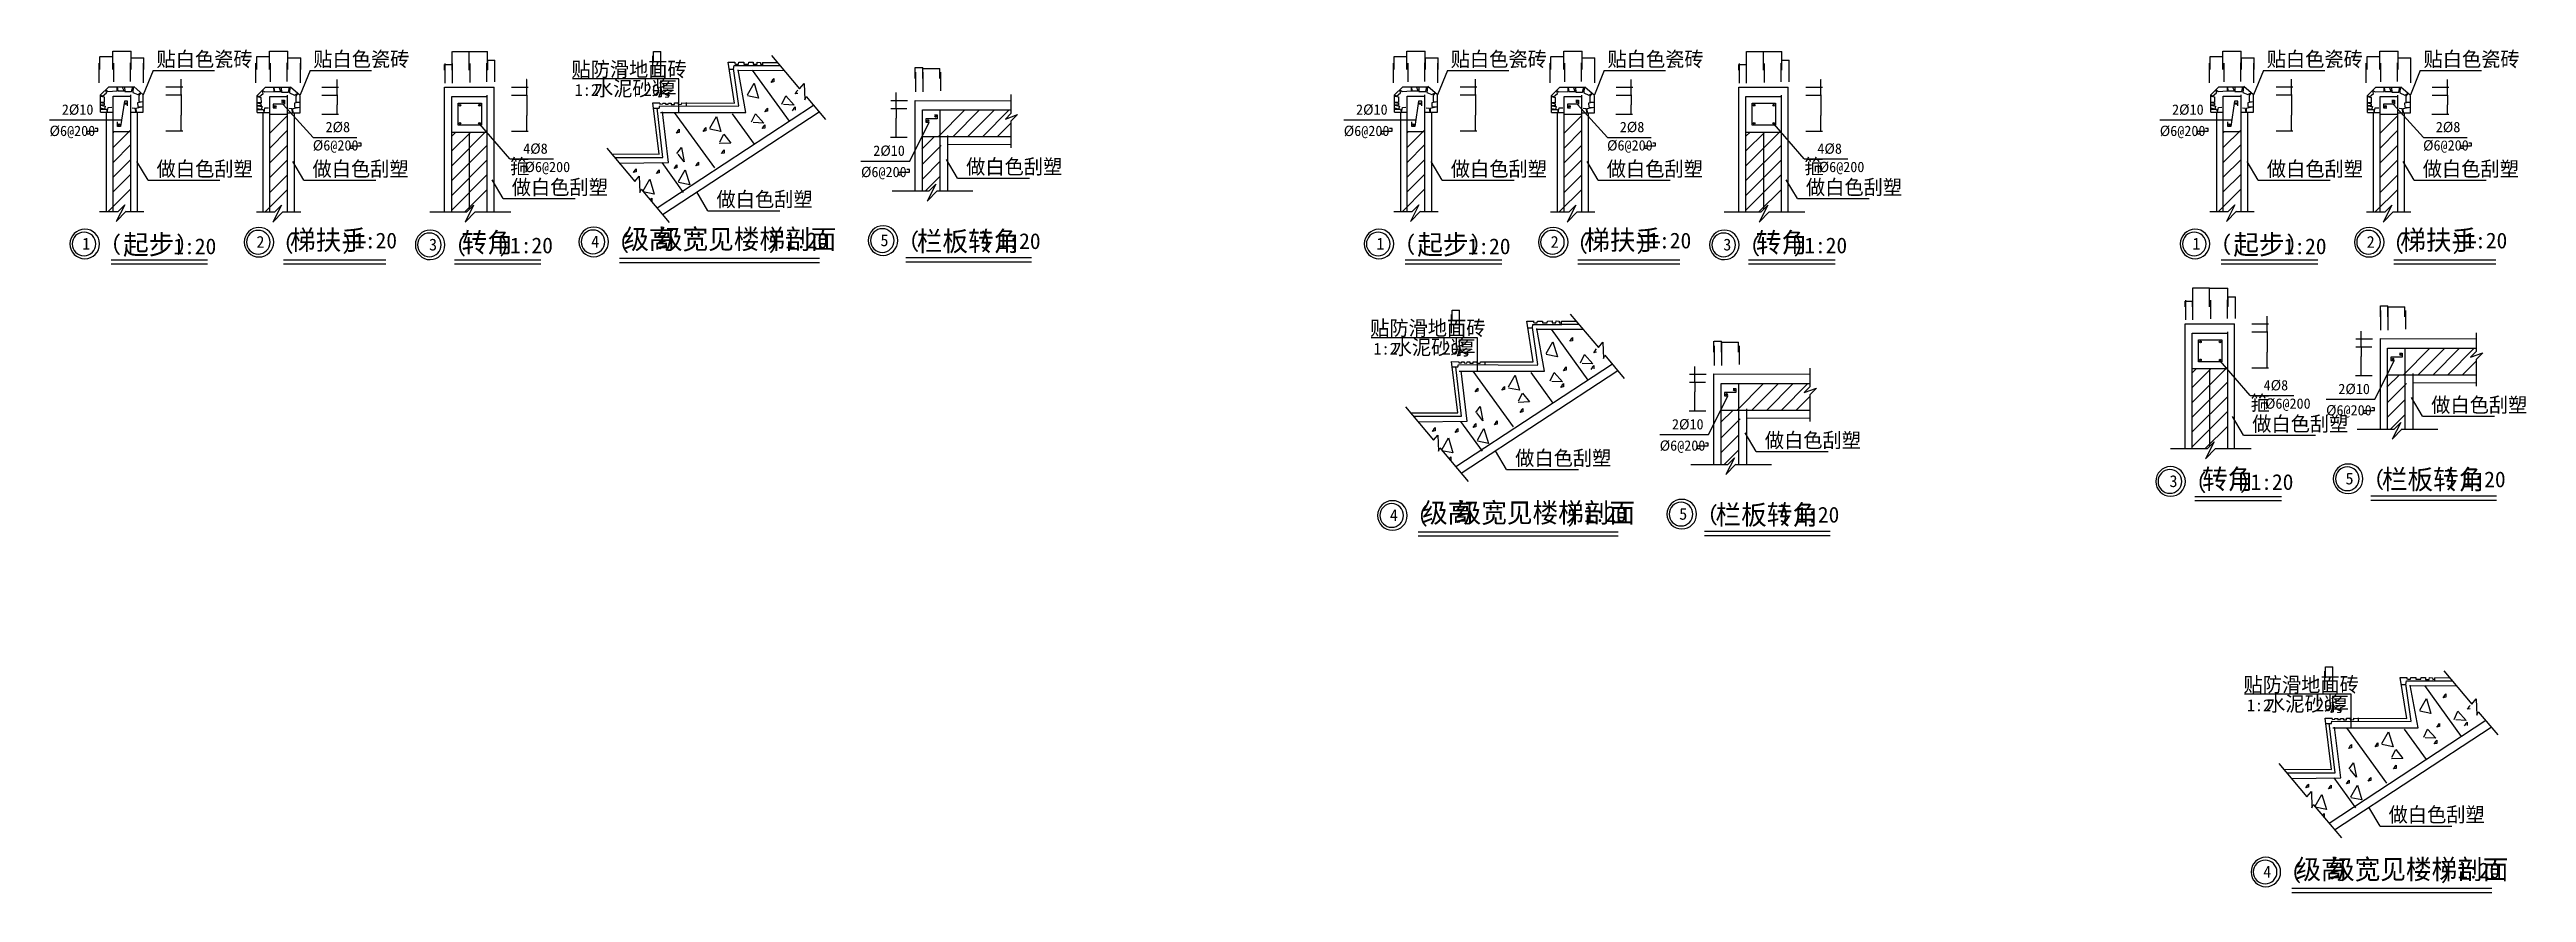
# Model space of a CAD drawing. Header units: metres. Extents: x -11437 to 5309, y -3641 to 2059.
import ezdxf

# ---------------------------------------------------------------- set-up
doc = ezdxf.new("R2010")
doc.units = ezdxf.units.M
for name, color, linetype in [('LM', 4, 'Continuous'), ('PUB_DIM', 3, 'Continuous'), ('PUB_TEXT', 7, 'Continuous'), ('PUB_WALL', 255, 'Continuous'), ('S_SURFACE', 6, 'Continuous')]:
    doc.layers.add(name, color=color, linetype=linetype)
doc.dimstyles.get("Standard").update_dxf_attribs({"dimtxt": 2.5, "dimasz": 2.5, "dimexe": 1.25, "dimexo": 0.625, "dimtad": 1, "dimcen": 2.5, "dimazin": 3, "dimtfac": 1, "dimtmove": 0, "dimatfit": 3})

msp = doc.modelspace()

# ---------------------------------------------------------------- texts
at = {"layer": 'PUB_TEXT'}
for s, height, p in [('贴白色瓷砖', 100, (-10714.1, 1944.11)), ('贴白色瓷砖', 100, (-9654.1, 1944.11)), ('贴白色瓷砖', 100, (-1964.1, 1944.11)), ('贴白色瓷砖', 100, (-904.1, 1944.11)), ('贴白色瓷砖', 100, (3552.9, 1944.11)), ('贴白色瓷砖', 100, (4612.9, 1944.11)), ('贴防滑地面砖', 100, (-7909, 1876)), ('水泥砂浆', 100, (-7756.41, 1746)), ('厚', 100, (-7327.34, 1743)), ('2%%c10', 70, (-11353.88, 1618.34)), ('1:2', 80, (-7886, 1746)), ('20', 80, (-7418.75, 1746)), ('2%%c10', 70, (-2603.88, 1618.34)), ('2%%c10', 70, (2913.12, 1618.34)), ('%%c6@200', 70, (-11436.88, 1474.34)), ('2%%c8', 70, (-9570.88, 1500.34)), ('%%c6@200', 70, (-2686.88, 1474.34)), ('2%%c8', 70, (-820.88, 1500.34)), ('%%c6@200', 70, (2830.12, 1474.34)), ('2%%c8', 70, (4696.12, 1500.34)), ('%%c6@200', 70, (-9656.88, 1376.34)), ('4%%c8', 70, (-8234.88, 1354.34)), ('2%%c10', 70, (-5867.88, 1340.34)), ('%%c6@200', 70, (-906.88, 1376.34)), ('4%%c8', 70, (515.12, 1354.34)), ('%%c6@200', 70, (4610.12, 1376.34)), ('做白色刮塑', 100, (-10713.1, 1202.11)), ('做白色刮塑', 100, (-9659.1, 1202.11)), ('箍', 100, (-8323.1, 1219.11)), ('做白色刮塑', 100, (-8312.1, 1078.11)), ('%%c6@200', 70, (-8225.88, 1230.34)), ('%%c6@200', 70, (-5950.88, 1196.34)), ('做白色刮塑', 100, (-5240.1, 1217.11)), ('做白色刮塑', 100, (-1963.1, 1202.11)), ('做白色刮塑', 100, (-909.1, 1202.11)), ('箍', 100, (426.9, 1219.11)), ('做白色刮塑', 100, (437.9, 1078.11)), ('%%c6@200', 70, (524.12, 1230.34)), ('做白色刮塑', 100, (3553.9, 1202.11)), ('做白色刮塑', 100, (4607.9, 1202.11)), ('做白色刮塑', 100, (-6927.98, 996.53)), ('梯扶手', 133.33, (-9811.44, 704.34)), ('转角', 133.33, (-8651.48, 687.34)), ('级高', 133.33, (-7557.59, 710.34)), ('级宽见楼梯剖面', 133.33, (-7330.95, 710.34)), ('栏板转角', 133.33, (-5573.88, 696.34)), ('梯扶手', 133.33, (-1061.44, 704.34)), ('转角', 133.33, (98.52, 687.34)), ('梯扶手', 133.33, (4455.56, 704.34)), ('1', 80, (-11216.35, 706.44)), ('(     )', 106.67, (-11020.88, 697.34)), ('起步', 133.33, (-10939.88, 673.34)), ('1:20', 106.67, (-10599.88, 675.34)), ('2', 80, (-10038.35, 718.44)), ('(', 106.67, (-9853.88, 704.34)), (')', 106.67, (-9462.78, 704.34)), ('1:20', 106.67, (-9377.88, 714.34)), ('3', 80, (-8871.35, 700.44)), ('(', 106.67, (-8688.88, 687.34)), (')', 106.67, (-8401.12, 687.34)), ('1:20', 106.67, (-8323.88, 681.34)), ('4', 80, (-7775.35, 720.44)), ('(', 106.67, (-7585.88, 710.34)), ('.', 106.67, (-7344.01, 710.34)), (')', 106.67, (-6579.85, 710.34)), ('1:20', 106.67, (-6463.88, 715.34)), ('5', 80, (-5819.35, 729.44)), ('(', 106.67, (-5624.88, 718.34)), (')', 106.67, (-5144.52, 717.34)), ('1:20', 106.67, (-5026.88, 710.34)), ('1', 80, (-2466.35, 706.44)), ('(     )', 106.67, (-2270.88, 697.34)), ('起步', 133.33, (-2189.88, 673.34)), ('1:20', 106.67, (-1849.88, 675.34)), ('2', 80, (-1288.35, 718.44)), ('(', 106.67, (-1103.88, 704.34)), (')', 106.67, (-712.78, 704.34)), ('1:20', 106.67, (-627.88, 714.34)), ('3', 80, (-121.35, 700.44)), ('(', 106.67, (61.12, 687.34)), (')', 106.67, (348.88, 687.34)), ('1:20', 106.67, (426.12, 681.34)), ('1', 80, (3050.65, 706.44)), ('(     )', 106.67, (3246.12, 697.34)), ('起步', 133.33, (3327.12, 673.34)), ('1:20', 106.67, (3667.12, 675.34)), ('2', 80, (4228.65, 718.44)), ('(', 106.67, (4413.12, 704.34)), (')', 106.67, (4804.22, 704.34)), ('1:20', 106.67, (4889.12, 714.34)), ('贴防滑地面砖', 100, (-2509, 126)), ('1:2', 80, (-2486, -4)), ('水泥砂浆', 100, (-2356.41, -4)), ('20', 80, (-2018.75, -4)), ('厚', 100, (-1927.34, -7)), ('箍', 100, (3443.9, -380.89)), ('4%%c8', 70, (3532.12, -245.66)), ('%%c6@200', 70, (3541.12, -369.66)), ('2%%c10', 70, (4037.12, -270.66)), ('做白色刮塑', 100, (4664.9, -393.89)), ('2%%c10', 70, (-467.88, -509.66)), ('做白色刮塑', 100, (3454.9, -521.89)), ('%%c6@200', 70, (3954.12, -414.66)), ('做白色刮塑', 100, (-1527.98, -753.47)), ('%%c6@200', 70, (-550.88, -653.66)), ('做白色刮塑', 100, (159.9, -632.89)), ('3', 80, (2895.65, -899.56)), ('(', 106.67, (3078.12, -912.66)), ('转角', 133.33, (3115.52, -912.66)), (')', 106.67, (3365.88, -912.66)), ('1:20', 106.67, (3443.12, -918.66)), ('5', 80, (4085.65, -881.56)), ('(', 106.67, (4280.12, -892.66)), ('栏板转角', 133.33, (4331.12, -914.66)), (')', 106.67, (4760.48, -893.66)), ('1:20', 106.67, (4878.12, -900.66)), ('级高', 133.33, (-2157.59, -1139.66)), ('级宽见楼梯剖面', 133.33, (-1930.95, -1139.66)), ('栏板转角', 133.33, (-173.88, -1153.66)), ('4', 80, (-2375.35, -1129.56)), ('(', 106.67, (-2185.88, -1139.66)), ('.', 106.67, (-1944.01, -1139.66)), (')', 106.67, (-1179.85, -1139.66)), ('1:20', 106.67, (-1063.88, -1134.66)), ('5', 80, (-419.35, -1120.56)), ('(', 106.67, (-224.88, -1131.66)), (')', 106.67, (255.48, -1132.66)), ('1:20', 106.67, (373.12, -1139.66)), ('贴防滑地面砖', 100, (3396, -2285)), ('1:2', 80, (3419, -2415)), ('水泥砂浆', 100, (3548.59, -2415)), ('20', 80, (3886.25, -2415)), ('厚', 100, (3977.66, -2418)), ('做白色刮塑', 100, (4377.02, -3164.47)), ('4', 80, (3529.65, -3540.56)), ('(', 106.67, (3719.12, -3550.66)), ('级高', 133.33, (3747.41, -3550.66)), ('级宽见楼梯剖面', 133.33, (3974.05, -3550.66)), (')', 106.67, (4725.15, -3550.66)), ('1:20', 106.67, (4841.12, -3545.66)), ('.', 106.67, (3960.99, -3550.66))]:
    msp.add_text(s, height=height, dxfattribs=at).set_placement(p)

# ---------------------------------------------------------------- blocks, each defined once
blk = doc.blocks.new('*D1')
for p, q in [((36.12, 1920.34), (36.12, 2047)), ((36.37, 2047), (92.12, 2047)), ((94.12, 2047), (149.87, 2047)), ((150.12, 1920.34), (150.12, 2047))]:
    blk.add_line(p, q)
at = {"layer": 'Defpoints'}
for p in [(36.12, 2047), (36.12, 1920.34), (150.12, 1920.34)]:
    blk.add_point(p, dxfattribs=at)
at = {"layer": 'PUB_DIM', "insert": (93.12, 2047), "char_height": 1, "attachment_point": 5}
blk.add_mtext('60', dxfattribs=at)
blk = doc.blocks.new('*D2')
for p, q in [((539.12, 1750.34), (539.12, 1613.34)), ((538.87, 1613.34), (538.62, 1613.34)), ((539.12, 1508.34), (539.12, 1613.34)), ((539.12, 1613.34), (539.12, 1613.34)), ((539.37, 1613.34), (539.62, 1613.34))]:
    blk.add_line(p, q)
at = {"layer": 'Defpoints'}
for p in [(539.12, 1750.34), (539.12, 1613.34), (539.12, 1508.34)]:
    blk.add_point(p, dxfattribs=at)
at = {"layer": 'PUB_DIM', "insert": (539.12, 1614.465), "char_height": 1, "attachment_point": 5}
blk.add_mtext('120', dxfattribs=at)
blk = doc.blocks.new('*D3')
for p, q in [((150.12, 1920.34), (150.12, 2045.67)), ((150.37, 2045.67), (211.12, 2045.67)), ((213.12, 2045.67), (273.87, 2045.67)), ((274.12, 1920.34), (274.12, 2045.67))]:
    blk.add_line(p, q)
at = {"layer": 'Defpoints'}
for p in [(150.12, 2045.67), (150.12, 1920.34), (274.12, 1920.34)]:
    blk.add_point(p, dxfattribs=at)
at = {"layer": 'PUB_DIM', "insert": (212.12, 2045.67), "char_height": 1, "attachment_point": 5}
blk.add_mtext('60', dxfattribs=at)
blk = doc.blocks.new('*D4')
for p, q in [((538.87, 1856.29), (538.62, 1856.29)), ((539.12, 1748.34), (539.12, 1856.29)), ((539.12, 1805.34), (539.12, 1856.29)), ((539.12, 1856.29), (539.12, 1856.29)), ((539.37, 1856.29), (539.62, 1856.29))]:
    blk.add_line(p, q)
at = {"layer": 'Defpoints'}
for p in [(539.12, 1856.29), (539.12, 1805.34), (539.12, 1748.34)]:
    blk.add_point(p, dxfattribs=at)
at = {"layer": 'PUB_DIM', "insert": (539.12, 1857.415), "char_height": 1, "attachment_point": 5}
blk.add_mtext('20', dxfattribs=at)
blk = doc.blocks.new('*D5')
for p, q in [((-15.88, 1920.34), (-15.88, 1958.36)), ((-15.63, 1958.36), (8.62, 1958.36)), ((10.62, 1958.36), (34.87, 1958.36)), ((35.12, 1920.34), (35.12, 1958.36))]:
    blk.add_line(p, q)
at = {"layer": 'Defpoints'}
for p in [(-15.88, 1958.36), (-15.88, 1920.34), (35.12, 1920.34)]:
    blk.add_point(p, dxfattribs=at)
at = {"layer": 'PUB_DIM', "insert": (9.62, 1958.36), "char_height": 1, "attachment_point": 5}
blk.add_mtext('20', dxfattribs=at)
blk = doc.blocks.new('*D6')
for p, q in [((275.12, 1921.34), (275.12, 1987.17)), ((275.37, 1987.17), (298.62, 1987.17)), ((300.62, 1987.17), (323.87, 1987.17)), ((324.12, 1921.34), (324.12, 1987.17))]:
    blk.add_line(p, q)
at = {"layer": 'Defpoints'}
for p in [(275.12, 1987.17), (275.12, 1921.34), (324.12, 1921.34)]:
    blk.add_point(p, dxfattribs=at)
at = {"layer": 'PUB_DIM', "insert": (299.62, 1987.17), "char_height": 1, "attachment_point": 5}
blk.add_mtext('20', dxfattribs=at)
blk = doc.blocks.new('*D7')
for p, q in [((-131.88, 12.34), (-131.88, 80.34)), ((-131.63, 80.34), (-75.88, 80.34)), ((-73.88, 80.34), (-18.13, 80.34)), ((-17.88, 12.34), (-17.88, 80.34))]:
    blk.add_line(p, q)
at = {"layer": 'Defpoints'}
for p in [(-131.88, 80.34), (-131.88, 12.34), (-17.88, 12.34)]:
    blk.add_point(p, dxfattribs=at)
at = {"layer": 'PUB_DIM', "insert": (-74.88, 80.34), "char_height": 1, "attachment_point": 5}
blk.add_mtext('60', dxfattribs=at)
blk = doc.blocks.new('*D8')
for p, q in [((-314.13, -83.71), (-314.38, -83.71)), ((-313.88, -191.66), (-313.88, -83.71)), ((-313.88, -134.66), (-313.88, -83.71)), ((-313.88, -83.71), (-313.88, -83.71)), ((-313.63, -83.71), (-313.38, -83.71))]:
    blk.add_line(p, q)
at = {"layer": 'Defpoints'}
for p in [(-313.88, -83.71), (-313.88, -134.66), (-313.88, -191.66)]:
    blk.add_point(p, dxfattribs=at)
at = {"layer": 'PUB_DIM', "insert": (-313.88, -82.585), "char_height": 1, "attachment_point": 5}
blk.add_mtext('20', dxfattribs=at)
blk = doc.blocks.new('*D9')
for p, q in [((-183.88, 12.34), (-183.88, 87.17)), ((-183.63, 87.17), (-159.38, 87.17)), ((-157.38, 87.17), (-133.13, 87.17)), ((-132.88, 12.34), (-132.88, 87.17))]:
    blk.add_line(p, q)
at = {"layer": 'Defpoints'}
for p in [(-183.88, 87.17), (-183.88, 12.34), (-132.88, 12.34)]:
    blk.add_point(p, dxfattribs=at)
at = {"layer": 'PUB_DIM', "insert": (-158.38, 87.17), "char_height": 1, "attachment_point": 5}
blk.add_mtext('20', dxfattribs=at)
blk = doc.blocks.new('*D10')
for p, q in [((-314.13, -255.73), (-314.38, -255.73)), ((-313.88, -189.66), (-313.88, -255.73)), ((-313.88, -383.66), (-313.88, -255.73)), ((-313.88, -255.73), (-313.88, -255.73)), ((-313.63, -255.73), (-313.38, -255.73))]:
    blk.add_line(p, q)
at = {"layer": 'Defpoints'}
for p in [(-313.88, -189.66), (-313.88, -255.73), (-313.88, -383.66)]:
    blk.add_point(p, dxfattribs=at)
at = {"layer": 'PUB_DIM', "insert": (-313.88, -254.605), "char_height": 1, "attachment_point": 5}
blk.add_mtext('120', dxfattribs=at)
blk = doc.blocks.new('*D11')
for p, q in [((-743.13, 1855.95), (-743.38, 1855.95)), ((-742.88, 1748), (-742.88, 1855.95)), ((-742.88, 1805), (-742.88, 1855.95)), ((-742.88, 1855.95), (-742.88, 1855.95)), ((-742.63, 1855.95), (-742.38, 1855.95))]:
    blk.add_line(p, q)
at = {"layer": 'Defpoints'}
for p in [(-742.88, 1855.95), (-742.88, 1805), (-742.88, 1748)]:
    blk.add_point(p, dxfattribs=at)
at = {"layer": 'PUB_DIM', "insert": (-742.88, 1857.075), "char_height": 1, "attachment_point": 5}
blk.add_mtext('25', dxfattribs=at)
blk = doc.blocks.new('*D12')
for p, q in [((-743.13, 1685.5), (-743.38, 1685.5)), ((-742.88, 1750), (-742.88, 1685.5)), ((-742.88, 1621), (-742.88, 1685.5)), ((-742.88, 1685.5), (-742.88, 1685.5)), ((-742.63, 1685.5), (-742.38, 1685.5))]:
    blk.add_line(p, q)
at = {"layer": 'Defpoints'}
for p in [(-742.88, 1750), (-742.88, 1685.5), (-742.88, 1621)]:
    blk.add_point(p, dxfattribs=at)
at = {"layer": 'PUB_DIM', "insert": (-742.88, 1686.625), "char_height": 1, "attachment_point": 5}
blk.add_mtext('60', dxfattribs=at)
blk = doc.blocks.new('*D13')
for p, q in [((-2345.88, 1923.34), (-2345.88, 2011.05)), ((-2345.63, 2011.05), (-2303.88, 2011.05)), ((-2301.88, 2011.05), (-2260.13, 2011.05)), ((-2259.88, 1923.34), (-2259.88, 2011.05))]:
    blk.add_line(p, q)
at = {"layer": 'Defpoints'}
for p in [(-2345.88, 2011.05), (-2345.88, 1923.34), (-2259.88, 1923.34)]:
    blk.add_point(p, dxfattribs=at)
at = {"layer": 'PUB_DIM', "insert": (-2302.88, 2011.05), "char_height": 1, "attachment_point": 5}
blk.add_mtext('25', dxfattribs=at)
blk = doc.blocks.new('*D14')
for p, q in [((-1796.88, 1753.34), (-1796.88, 1616.34)), ((-1797.13, 1616.34), (-1797.38, 1616.34)), ((-1796.88, 1511.34), (-1796.88, 1616.34)), ((-1796.88, 1616.34), (-1796.88, 1616.34)), ((-1796.63, 1616.34), (-1796.38, 1616.34))]:
    blk.add_line(p, q)
at = {"layer": 'Defpoints'}
for p in [(-1796.88, 1753.34), (-1796.88, 1616.34), (-1796.88, 1511.34)]:
    blk.add_point(p, dxfattribs=at)
at = {"layer": 'PUB_DIM', "insert": (-1796.88, 1617.465), "char_height": 1, "attachment_point": 5}
blk.add_mtext('120', dxfattribs=at)
blk = doc.blocks.new('*D15')
for p, q in [((-2259.88, 1923.34), (-2259.88, 2048.67)), ((-2259.63, 2048.67), (-2198.88, 2048.67)), ((-2196.88, 2048.67), (-2136.13, 2048.67)), ((-2135.88, 1923.34), (-2135.88, 2048.67))]:
    blk.add_line(p, q)
at = {"layer": 'Defpoints'}
for p in [(-2259.88, 2048.67), (-2259.88, 1923.34), (-2135.88, 1923.34)]:
    blk.add_point(p, dxfattribs=at)
at = {"layer": 'PUB_DIM', "insert": (-2197.88, 2048.67), "char_height": 1, "attachment_point": 5}
blk.add_mtext('60', dxfattribs=at)
blk = doc.blocks.new('*D16')
for p, q in [((-1797.13, 1859.29), (-1797.38, 1859.29)), ((-1796.88, 1751.34), (-1796.88, 1859.29)), ((-1796.88, 1808.34), (-1796.88, 1859.29)), ((-1796.88, 1859.29), (-1796.88, 1859.29)), ((-1796.63, 1859.29), (-1796.38, 1859.29))]:
    blk.add_line(p, q)
at = {"layer": 'Defpoints'}
for p in [(-1796.88, 1859.29), (-1796.88, 1808.34), (-1796.88, 1751.34)]:
    blk.add_point(p, dxfattribs=at)
at = {"layer": 'PUB_DIM', "insert": (-1796.88, 1860.415), "char_height": 1, "attachment_point": 5}
blk.add_mtext('25', dxfattribs=at)
blk = doc.blocks.new('*D17')
for p, q in [((-2134.88, 1923.34), (-2134.88, 2002.59)), ((-2134.63, 2002.59), (-2092.88, 2002.59)), ((-2090.88, 2002.59), (-2049.13, 2002.59)), ((-2048.88, 1923.34), (-2048.88, 2002.59))]:
    blk.add_line(p, q)
at = {"layer": 'Defpoints'}
for p in [(-2134.88, 2002.59), (-2134.88, 1923.34), (-2048.88, 1923.34)]:
    blk.add_point(p, dxfattribs=at)
at = {"layer": 'PUB_DIM', "insert": (-2091.88, 2002.59), "char_height": 1, "attachment_point": 5}
blk.add_mtext('25', dxfattribs=at)
blk = doc.blocks.new('*D18')
for p, q in [((-1953.88, 221.34), (-1953.88, 296)), ((-1953.63, 296), (-1930.38, 296)), ((-1928.38, 296), (-1905.13, 296)), ((-1904.88, 221.34), (-1904.88, 296))]:
    blk.add_line(p, q)
at = {"layer": 'Defpoints'}
for p in [(-1953.88, 296), (-1953.88, 221.34), (-1904.88, 221.34)]:
    blk.add_point(p, dxfattribs=at)
at = {"layer": 'PUB_DIM', "insert": (-1929.38, 296), "char_height": 1, "attachment_point": 5}
blk.add_mtext('20', dxfattribs=at)
blk = doc.blocks.new('*D19')
for p, q in [((-1074.88, 1923.34), (-1074.88, 2002.59)), ((-1074.63, 2002.59), (-1032.88, 2002.59)), ((-1030.88, 2002.59), (-989.13, 2002.59)), ((-988.88, 1923.34), (-988.88, 2002.59))]:
    blk.add_line(p, q)
at = {"layer": 'Defpoints'}
for p in [(-1074.88, 2002.59), (-1074.88, 1923.34), (-988.88, 1923.34)]:
    blk.add_point(p, dxfattribs=at)
at = {"layer": 'PUB_DIM', "insert": (-1031.88, 2002.59), "char_height": 1, "attachment_point": 5}
blk.add_mtext('25', dxfattribs=at)
blk = doc.blocks.new('*D20')
for p, q in [((-1285.88, 1923.34), (-1285.88, 2011.05)), ((-1285.63, 2011.05), (-1243.88, 2011.05)), ((-1241.88, 2011.05), (-1200.13, 2011.05)), ((-1199.88, 1923.34), (-1199.88, 2011.05))]:
    blk.add_line(p, q)
at = {"layer": 'Defpoints'}
for p in [(-1285.88, 2011.05), (-1285.88, 1923.34), (-1199.88, 1923.34)]:
    blk.add_point(p, dxfattribs=at)
at = {"layer": 'PUB_DIM', "insert": (-1242.88, 2011.05), "char_height": 1, "attachment_point": 5}
blk.add_mtext('25', dxfattribs=at)
blk = doc.blocks.new('*D21')
for p, q in [((-1199.88, 1923.34), (-1199.88, 2048.67)), ((-1199.63, 2048.67), (-1138.88, 2048.67)), ((-1136.88, 2048.67), (-1076.13, 2048.67)), ((-1075.88, 1923.34), (-1075.88, 2048.67))]:
    blk.add_line(p, q)
at = {"layer": 'Defpoints'}
for p in [(-1199.88, 2048.67), (-1199.88, 1923.34), (-1075.88, 1923.34)]:
    blk.add_point(p, dxfattribs=at)
at = {"layer": 'PUB_DIM', "insert": (-1137.88, 2048.67), "char_height": 1, "attachment_point": 5}
blk.add_mtext('60', dxfattribs=at)
blk = doc.blocks.new('*D22')
for p, q in [((3951.12, -2189.66), (3951.12, -2115)), ((3951.37, -2115), (3974.62, -2115)), ((3976.62, -2115), (3999.87, -2115)), ((4000.12, -2189.66), (4000.12, -2115))]:
    blk.add_line(p, q)
at = {"layer": 'Defpoints'}
for p in [(3951.12, -2115), (3951.12, -2189.66), (4000.12, -2189.66)]:
    blk.add_point(p, dxfattribs=at)
at = {"layer": 'PUB_DIM', "insert": (3975.62, -2115), "char_height": 1, "attachment_point": 5}
blk.add_mtext('20', dxfattribs=at)
blk = doc.blocks.new('*D23')
for p, q in [((3382.12, 1923.34), (3382.12, 2002.59)), ((3382.37, 2002.59), (3424.12, 2002.59)), ((3426.12, 2002.59), (3467.87, 2002.59)), ((3468.12, 1923.34), (3468.12, 2002.59))]:
    blk.add_line(p, q)
at = {"layer": 'Defpoints'}
for p in [(3382.12, 2002.59), (3382.12, 1923.34), (3468.12, 1923.34)]:
    blk.add_point(p, dxfattribs=at)
at = {"layer": 'PUB_DIM', "insert": (3425.12, 2002.59), "char_height": 1, "attachment_point": 5}
blk.add_mtext('25', dxfattribs=at)
blk = doc.blocks.new('*D24')
for p, q in [((3171.12, 1923.34), (3171.12, 2011.05)), ((3171.37, 2011.05), (3213.12, 2011.05)), ((3215.12, 2011.05), (3256.87, 2011.05)), ((3257.12, 1923.34), (3257.12, 2011.05))]:
    blk.add_line(p, q)
at = {"layer": 'Defpoints'}
for p in [(3171.12, 2011.05), (3171.12, 1923.34), (3257.12, 1923.34)]:
    blk.add_point(p, dxfattribs=at)
at = {"layer": 'PUB_DIM', "insert": (3214.12, 2011.05), "char_height": 1, "attachment_point": 5}
blk.add_mtext('25', dxfattribs=at)
blk = doc.blocks.new('*D25')
for p, q in [((3257.12, 1923.34), (3257.12, 2048.67)), ((3257.37, 2048.67), (3318.12, 2048.67)), ((3320.12, 2048.67), (3380.87, 2048.67)), ((3381.12, 1923.34), (3381.12, 2048.67))]:
    blk.add_line(p, q)
at = {"layer": 'Defpoints'}
for p in [(3257.12, 2048.67), (3257.12, 1923.34), (3381.12, 1923.34)]:
    blk.add_point(p, dxfattribs=at)
at = {"layer": 'PUB_DIM', "insert": (3319.12, 2048.67), "char_height": 1, "attachment_point": 5}
blk.add_mtext('60', dxfattribs=at)
blk = doc.blocks.new('*D26')
for p, q in [((3720.12, 1753.34), (3720.12, 1616.34)), ((3719.87, 1616.34), (3719.62, 1616.34)), ((3720.12, 1511.34), (3720.12, 1616.34)), ((3720.12, 1616.34), (3720.12, 1616.34)), ((3720.37, 1616.34), (3720.62, 1616.34))]:
    blk.add_line(p, q)
at = {"layer": 'Defpoints'}
for p in [(3720.12, 1753.34), (3720.12, 1616.34), (3720.12, 1511.34)]:
    blk.add_point(p, dxfattribs=at)
at = {"layer": 'PUB_DIM', "insert": (3720.12, 1617.465), "char_height": 1, "attachment_point": 5}
blk.add_mtext('120', dxfattribs=at)
blk = doc.blocks.new('*D27')
for p, q in [((3719.87, 1859.29), (3719.62, 1859.29)), ((3720.12, 1751.34), (3720.12, 1859.29)), ((3720.12, 1808.34), (3720.12, 1859.29)), ((3720.12, 1859.29), (3720.12, 1859.29)), ((3720.37, 1859.29), (3720.62, 1859.29))]:
    blk.add_line(p, q)
at = {"layer": 'Defpoints'}
for p in [(3720.12, 1859.29), (3720.12, 1808.34), (3720.12, 1751.34)]:
    blk.add_point(p, dxfattribs=at)
at = {"layer": 'PUB_DIM', "insert": (3720.12, 1860.415), "char_height": 1, "attachment_point": 5}
blk.add_mtext('25', dxfattribs=at)
blk = doc.blocks.new('*D28')
for p, q in [((4317.12, 1923.34), (4317.12, 2048.67)), ((4317.37, 2048.67), (4378.12, 2048.67)), ((4380.12, 2048.67), (4440.87, 2048.67)), ((4441.12, 1923.34), (4441.12, 2048.67))]:
    blk.add_line(p, q)
at = {"layer": 'Defpoints'}
for p in [(4317.12, 2048.67), (4317.12, 1923.34), (4441.12, 1923.34)]:
    blk.add_point(p, dxfattribs=at)
at = {"layer": 'PUB_DIM', "insert": (4379.12, 2048.67), "char_height": 1, "attachment_point": 5}
blk.add_mtext('60', dxfattribs=at)
blk = doc.blocks.new('*D29')
for p, q in [((4231.12, 1923.34), (4231.12, 2011.05)), ((4231.37, 2011.05), (4273.12, 2011.05)), ((4275.12, 2011.05), (4316.87, 2011.05)), ((4317.12, 1923.34), (4317.12, 2011.05))]:
    blk.add_line(p, q)
at = {"layer": 'Defpoints'}
for p in [(4231.12, 2011.05), (4231.12, 1923.34), (4317.12, 1923.34)]:
    blk.add_point(p, dxfattribs=at)
at = {"layer": 'PUB_DIM', "insert": (4274.12, 2011.05), "char_height": 1, "attachment_point": 5}
blk.add_mtext('25', dxfattribs=at)
blk = doc.blocks.new('*D30')
for p, q in [((4442.12, 1923.34), (4442.12, 2002.59)), ((4442.37, 2002.59), (4484.12, 2002.59)), ((4486.12, 2002.59), (4527.87, 2002.59)), ((4528.12, 1923.34), (4528.12, 2002.59))]:
    blk.add_line(p, q)
at = {"layer": 'Defpoints'}
for p in [(4442.12, 2002.59), (4442.12, 1923.34), (4528.12, 1923.34)]:
    blk.add_point(p, dxfattribs=at)
at = {"layer": 'PUB_DIM', "insert": (4485.12, 2002.59), "char_height": 1, "attachment_point": 5}
blk.add_mtext('25', dxfattribs=at)
blk = doc.blocks.new('*D31')
for p, q in [((4191.12, 49.34), (4191.12, -16.73)), ((4190.87, -16.73), (4190.62, -16.73)), ((4191.12, -144.66), (4191.12, -16.73)), ((4191.12, -16.73), (4191.12, -16.73)), ((4191.37, -16.73), (4191.62, -16.73))]:
    blk.add_line(p, q)
at = {"layer": 'Defpoints'}
for p in [(4191.12, 49.34), (4191.12, -16.73), (4191.12, -144.66)]:
    blk.add_point(p, dxfattribs=at)
at = {"layer": 'PUB_DIM', "insert": (4191.12, -15.605), "char_height": 1, "attachment_point": 5}
blk.add_mtext('120', dxfattribs=at)
blk = doc.blocks.new('*D32')
for p, q in [((4190.87, 155.29), (4190.62, 155.29)), ((4191.12, 47.34), (4191.12, 155.29)), ((4191.12, 104.34), (4191.12, 155.29)), ((4191.12, 155.29), (4191.12, 155.29)), ((4191.37, 155.29), (4191.62, 155.29))]:
    blk.add_line(p, q)
at = {"layer": 'Defpoints'}
for p in [(4191.12, 155.29), (4191.12, 104.34), (4191.12, 47.34)]:
    blk.add_point(p, dxfattribs=at)
at = {"layer": 'PUB_DIM', "insert": (4191.12, 156.415), "char_height": 1, "attachment_point": 5}
blk.add_mtext('20', dxfattribs=at)
blk = doc.blocks.new('*D33')
for p, q in [((4373.12, 251.34), (4373.12, 319.34)), ((4373.37, 319.34), (4429.12, 319.34)), ((4431.12, 319.34), (4486.87, 319.34)), ((4487.12, 251.34), (4487.12, 319.34))]:
    blk.add_line(p, q)
at = {"layer": 'Defpoints'}
for p in [(4373.12, 319.34), (4373.12, 251.34), (4487.12, 251.34)]:
    blk.add_point(p, dxfattribs=at)
at = {"layer": 'PUB_DIM', "insert": (4430.12, 319.34), "char_height": 1, "attachment_point": 5}
blk.add_mtext('60', dxfattribs=at)
blk = doc.blocks.new('*D34')
for p, q in [((4321.12, 251.34), (4321.12, 326.17)), ((4321.37, 326.17), (4345.62, 326.17)), ((4347.62, 326.17), (4371.87, 326.17)), ((4372.12, 251.34), (4372.12, 326.17))]:
    blk.add_line(p, q)
at = {"layer": 'Defpoints'}
for p in [(4321.12, 326.17), (4321.12, 251.34), (4372.12, 251.34)]:
    blk.add_point(p, dxfattribs=at)
at = {"layer": 'PUB_DIM', "insert": (4346.62, 326.17), "char_height": 1, "attachment_point": 5}
blk.add_mtext('20', dxfattribs=at)
blk = doc.blocks.new('*D35')
for p, q in [((3167.12, 320.34), (3167.12, 445.67)), ((3167.37, 445.67), (3228.12, 445.67)), ((3230.12, 445.67), (3290.87, 445.67)), ((3291.12, 320.34), (3291.12, 445.67))]:
    blk.add_line(p, q)
at = {"layer": 'Defpoints'}
for p in [(3167.12, 445.67), (3167.12, 320.34), (3291.12, 320.34)]:
    blk.add_point(p, dxfattribs=at)
at = {"layer": 'PUB_DIM', "insert": (3229.12, 445.67), "char_height": 1, "attachment_point": 5}
blk.add_mtext('60', dxfattribs=at)
blk = doc.blocks.new('*D36')
for p, q in [((4773.87, 1685.5), (4773.62, 1685.5)), ((4774.12, 1750), (4774.12, 1685.5)), ((4774.12, 1621), (4774.12, 1685.5)), ((4774.12, 1685.5), (4774.12, 1685.5)), ((4774.37, 1685.5), (4774.62, 1685.5))]:
    blk.add_line(p, q)
at = {"layer": 'Defpoints'}
for p in [(4774.12, 1750), (4774.12, 1685.5), (4774.12, 1621)]:
    blk.add_point(p, dxfattribs=at)
at = {"layer": 'PUB_DIM', "insert": (4774.12, 1686.625), "char_height": 1, "attachment_point": 5}
blk.add_mtext('60', dxfattribs=at)
blk = doc.blocks.new('*D37')
for p, q in [((4773.87, 1855.95), (4773.62, 1855.95)), ((4774.12, 1748), (4774.12, 1855.95)), ((4774.12, 1805), (4774.12, 1855.95)), ((4774.12, 1855.95), (4774.12, 1855.95)), ((4774.37, 1855.95), (4774.62, 1855.95))]:
    blk.add_line(p, q)
at = {"layer": 'Defpoints'}
for p in [(4774.12, 1855.95), (4774.12, 1805), (4774.12, 1748)]:
    blk.add_point(p, dxfattribs=at)
at = {"layer": 'PUB_DIM', "insert": (4774.12, 1857.075), "char_height": 1, "attachment_point": 5}
blk.add_mtext('25', dxfattribs=at)
blk = doc.blocks.new('*D38')
for p, q in [((3001.12, 320.34), (3001.12, 358.36)), ((3001.37, 358.36), (3025.62, 358.36)), ((3027.62, 358.36), (3051.87, 358.36)), ((3052.12, 320.34), (3052.12, 358.36))]:
    blk.add_line(p, q)
at = {"layer": 'Defpoints'}
for p in [(3001.12, 358.36), (3001.12, 320.34), (3052.12, 320.34)]:
    blk.add_point(p, dxfattribs=at)
at = {"layer": 'PUB_DIM', "insert": (3026.62, 358.36), "char_height": 1, "attachment_point": 5}
blk.add_mtext('20', dxfattribs=at)
blk = doc.blocks.new('*D39')
for p, q in [((3053.12, 320.34), (3053.12, 447)), ((3053.37, 447), (3109.12, 447)), ((3111.12, 447), (3166.87, 447)), ((3167.12, 320.34), (3167.12, 447))]:
    blk.add_line(p, q)
at = {"layer": 'Defpoints'}
for p in [(3053.12, 447), (3053.12, 320.34), (3167.12, 320.34)]:
    blk.add_point(p, dxfattribs=at)
at = {"layer": 'PUB_DIM', "insert": (3110.12, 447), "char_height": 1, "attachment_point": 5}
blk.add_mtext('60', dxfattribs=at)
blk = doc.blocks.new('*D40')
for p, q in [((3292.12, 321.34), (3292.12, 387.17)), ((3292.37, 387.17), (3315.62, 387.17)), ((3317.62, 387.17), (3340.87, 387.17)), ((3341.12, 321.34), (3341.12, 387.17))]:
    blk.add_line(p, q)
at = {"layer": 'Defpoints'}
for p in [(3292.12, 387.17), (3292.12, 321.34), (3341.12, 321.34)]:
    blk.add_point(p, dxfattribs=at)
at = {"layer": 'PUB_DIM', "insert": (3316.62, 387.17), "char_height": 1, "attachment_point": 5}
blk.add_mtext('20', dxfattribs=at)
blk = doc.blocks.new('*D41')
for p, q in [((3555.87, 256.29), (3555.62, 256.29)), ((3556.12, 148.34), (3556.12, 256.29)), ((3556.12, 205.34), (3556.12, 256.29)), ((3556.12, 256.29), (3556.12, 256.29)), ((3556.37, 256.29), (3556.62, 256.29))]:
    blk.add_line(p, q)
at = {"layer": 'Defpoints'}
for p in [(3556.12, 256.29), (3556.12, 205.34), (3556.12, 148.34)]:
    blk.add_point(p, dxfattribs=at)
at = {"layer": 'PUB_DIM', "insert": (3556.12, 257.415), "char_height": 1, "attachment_point": 5}
blk.add_mtext('20', dxfattribs=at)
blk = doc.blocks.new('*D42')
for p, q in [((3555.87, 13.34), (3555.62, 13.34)), ((3556.12, 150.34), (3556.12, 13.34)), ((3556.12, -91.66), (3556.12, 13.34)), ((3556.12, 13.34), (3556.12, 13.34)), ((3556.37, 13.34), (3556.62, 13.34))]:
    blk.add_line(p, q)
at = {"layer": 'Defpoints'}
for p in [(3556.12, 150.34), (3556.12, 13.34), (3556.12, -91.66)]:
    blk.add_point(p, dxfattribs=at)
at = {"layer": 'PUB_DIM', "insert": (3556.12, 14.465), "char_height": 1, "attachment_point": 5}
blk.add_mtext('120', dxfattribs=at)
blk = doc.blocks.new('*D43')
for p, q in [((-9949.88, 1923.34), (-9949.88, 2048.67)), ((-9949.63, 2048.67), (-9888.88, 2048.67)), ((-9886.88, 2048.67), (-9826.13, 2048.67)), ((-9825.88, 1923.34), (-9825.88, 2048.67))]:
    blk.add_line(p, q)
at = {"layer": 'Defpoints'}
for p in [(-9949.88, 2048.67), (-9949.88, 1923.34), (-9825.88, 1923.34)]:
    blk.add_point(p, dxfattribs=at)
at = {"layer": 'PUB_DIM', "insert": (-9887.88, 2048.67), "char_height": 1, "attachment_point": 5}
blk.add_mtext('60', dxfattribs=at)
blk = doc.blocks.new('*D44')
for p, q in [((-10035.88, 1923.34), (-10035.88, 2011.05)), ((-10035.63, 2011.05), (-9993.88, 2011.05)), ((-9991.88, 2011.05), (-9950.13, 2011.05)), ((-9949.88, 1923.34), (-9949.88, 2011.05))]:
    blk.add_line(p, q)
at = {"layer": 'Defpoints'}
for p in [(-10035.88, 2011.05), (-10035.88, 1923.34), (-9949.88, 1923.34)]:
    blk.add_point(p, dxfattribs=at)
at = {"layer": 'PUB_DIM', "insert": (-9992.88, 2011.05), "char_height": 1, "attachment_point": 5}
blk.add_mtext('25', dxfattribs=at)
blk = doc.blocks.new('*D45')
for p, q in [((-7353.88, 1971.34), (-7353.88, 2046)), ((-7353.63, 2046), (-7330.38, 2046)), ((-7328.38, 2046), (-7305.13, 2046)), ((-7304.88, 1971.34), (-7304.88, 2046))]:
    blk.add_line(p, q)
at = {"layer": 'Defpoints'}
for p in [(-7353.88, 2046), (-7353.88, 1971.34), (-7304.88, 1971.34)]:
    blk.add_point(p, dxfattribs=at)
at = {"layer": 'PUB_DIM', "insert": (-7329.38, 2046), "char_height": 1, "attachment_point": 5}
blk.add_mtext('20', dxfattribs=at)
blk = doc.blocks.new('*D46')
for p, q in [((-10547.13, 1859.29), (-10547.38, 1859.29)), ((-10546.88, 1751.34), (-10546.88, 1859.29)), ((-10546.88, 1808.34), (-10546.88, 1859.29)), ((-10546.88, 1859.29), (-10546.88, 1859.29)), ((-10546.63, 1859.29), (-10546.38, 1859.29))]:
    blk.add_line(p, q)
at = {"layer": 'Defpoints'}
for p in [(-10546.88, 1859.29), (-10546.88, 1808.34), (-10546.88, 1751.34)]:
    blk.add_point(p, dxfattribs=at)
at = {"layer": 'PUB_DIM', "insert": (-10546.88, 1860.415), "char_height": 1, "attachment_point": 5}
blk.add_mtext('25', dxfattribs=at)
blk = doc.blocks.new('*D47')
for p, q in [((-10546.88, 1753.34), (-10546.88, 1616.34)), ((-10547.13, 1616.34), (-10547.38, 1616.34)), ((-10546.88, 1511.34), (-10546.88, 1616.34)), ((-10546.88, 1616.34), (-10546.88, 1616.34)), ((-10546.63, 1616.34), (-10546.38, 1616.34))]:
    blk.add_line(p, q)
at = {"layer": 'Defpoints'}
for p in [(-10546.88, 1753.34), (-10546.88, 1616.34), (-10546.88, 1511.34)]:
    blk.add_point(p, dxfattribs=at)
at = {"layer": 'PUB_DIM', "insert": (-10546.88, 1617.465), "char_height": 1, "attachment_point": 5}
blk.add_mtext('120', dxfattribs=at)
blk = doc.blocks.new('*D48')
for p, q in [((-10884.88, 1923.34), (-10884.88, 2002.59)), ((-10884.63, 2002.59), (-10842.88, 2002.59)), ((-10840.88, 2002.59), (-10799.13, 2002.59)), ((-10798.88, 1923.34), (-10798.88, 2002.59))]:
    blk.add_line(p, q)
at = {"layer": 'Defpoints'}
for p in [(-10884.88, 2002.59), (-10884.88, 1923.34), (-10798.88, 1923.34)]:
    blk.add_point(p, dxfattribs=at)
at = {"layer": 'PUB_DIM', "insert": (-10841.88, 2002.59), "char_height": 1, "attachment_point": 5}
blk.add_mtext('25', dxfattribs=at)
blk = doc.blocks.new('*D49')
for p, q in [((-11009.88, 1923.34), (-11009.88, 2048.67)), ((-11009.63, 2048.67), (-10948.88, 2048.67)), ((-10946.88, 2048.67), (-10886.13, 2048.67)), ((-10885.88, 1923.34), (-10885.88, 2048.67))]:
    blk.add_line(p, q)
at = {"layer": 'Defpoints'}
for p in [(-11009.88, 2048.67), (-11009.88, 1923.34), (-10885.88, 1923.34)]:
    blk.add_point(p, dxfattribs=at)
at = {"layer": 'PUB_DIM', "insert": (-10947.88, 2048.67), "char_height": 1, "attachment_point": 5}
blk.add_mtext('60', dxfattribs=at)
blk = doc.blocks.new('*D50')
for p, q in [((-11095.88, 1923.34), (-11095.88, 2011.05)), ((-11095.63, 2011.05), (-11053.88, 2011.05)), ((-11051.88, 2011.05), (-11010.13, 2011.05)), ((-11009.88, 1923.34), (-11009.88, 2011.05))]:
    blk.add_line(p, q)
at = {"layer": 'Defpoints'}
for p in [(-11095.88, 2011.05), (-11095.88, 1923.34), (-11009.88, 1923.34)]:
    blk.add_point(p, dxfattribs=at)
at = {"layer": 'PUB_DIM', "insert": (-11052.88, 2011.05), "char_height": 1, "attachment_point": 5}
blk.add_mtext('25', dxfattribs=at)
blk = doc.blocks.new('*D51')
for p, q in [((-5531.88, 1862.34), (-5531.88, 1930.34)), ((-5531.63, 1930.34), (-5475.88, 1930.34)), ((-5473.88, 1930.34), (-5418.13, 1930.34)), ((-5417.88, 1862.34), (-5417.88, 1930.34))]:
    blk.add_line(p, q)
at = {"layer": 'Defpoints'}
for p in [(-5531.88, 1930.34), (-5531.88, 1862.34), (-5417.88, 1862.34)]:
    blk.add_point(p, dxfattribs=at)
at = {"layer": 'PUB_DIM', "insert": (-5474.88, 1930.34), "char_height": 1, "attachment_point": 5}
blk.add_mtext('60', dxfattribs=at)
blk = doc.blocks.new('*D52')
for p, q in [((-5583.88, 1862.34), (-5583.88, 1937.17)), ((-5583.63, 1937.17), (-5559.38, 1937.17)), ((-5557.38, 1937.17), (-5533.13, 1937.17)), ((-5532.88, 1862.34), (-5532.88, 1937.17))]:
    blk.add_line(p, q)
at = {"layer": 'Defpoints'}
for p in [(-5583.88, 1937.17), (-5583.88, 1862.34), (-5532.88, 1862.34)]:
    blk.add_point(p, dxfattribs=at)
at = {"layer": 'PUB_DIM', "insert": (-5558.38, 1937.17), "char_height": 1, "attachment_point": 5}
blk.add_mtext('20', dxfattribs=at)
blk = doc.blocks.new('*D53')
for p, q in [((-5714.13, 1594.27), (-5714.38, 1594.27)), ((-5713.88, 1660.34), (-5713.88, 1594.27)), ((-5713.88, 1466.34), (-5713.88, 1594.27)), ((-5713.88, 1594.27), (-5713.88, 1594.27)), ((-5713.63, 1594.27), (-5713.38, 1594.27))]:
    blk.add_line(p, q)
at = {"layer": 'Defpoints'}
for p in [(-5713.88, 1660.34), (-5713.88, 1594.27), (-5713.88, 1466.34)]:
    blk.add_point(p, dxfattribs=at)
at = {"layer": 'PUB_DIM', "insert": (-5713.88, 1595.395), "char_height": 1, "attachment_point": 5}
blk.add_mtext('120', dxfattribs=at)
blk = doc.blocks.new('*D54')
for p, q in [((-5714.13, 1766.29), (-5714.38, 1766.29)), ((-5713.88, 1658.34), (-5713.88, 1766.29)), ((-5713.88, 1715.34), (-5713.88, 1766.29)), ((-5713.88, 1766.29), (-5713.88, 1766.29)), ((-5713.63, 1766.29), (-5713.38, 1766.29))]:
    blk.add_line(p, q)
at = {"layer": 'Defpoints'}
for p in [(-5713.88, 1766.29), (-5713.88, 1715.34), (-5713.88, 1658.34)]:
    blk.add_point(p, dxfattribs=at)
at = {"layer": 'PUB_DIM', "insert": (-5713.88, 1767.415), "char_height": 1, "attachment_point": 5}
blk.add_mtext('20', dxfattribs=at)
blk = doc.blocks.new('*D55')
for p, q in [((-8765.88, 1920.34), (-8765.88, 1958.36)), ((-8765.63, 1958.36), (-8741.38, 1958.36)), ((-8739.38, 1958.36), (-8715.13, 1958.36)), ((-8714.88, 1920.34), (-8714.88, 1958.36))]:
    blk.add_line(p, q)
at = {"layer": 'Defpoints'}
for p in [(-8765.88, 1958.36), (-8765.88, 1920.34), (-8714.88, 1920.34)]:
    blk.add_point(p, dxfattribs=at)
at = {"layer": 'PUB_DIM', "insert": (-8740.38, 1958.36), "char_height": 1, "attachment_point": 5}
blk.add_mtext('20', dxfattribs=at)
blk = doc.blocks.new('*D56')
for p, q in [((-9493.13, 1685.5), (-9493.38, 1685.5)), ((-9492.88, 1750), (-9492.88, 1685.5)), ((-9492.88, 1621), (-9492.88, 1685.5)), ((-9492.88, 1685.5), (-9492.88, 1685.5)), ((-9492.63, 1685.5), (-9492.38, 1685.5))]:
    blk.add_line(p, q)
at = {"layer": 'Defpoints'}
for p in [(-9492.88, 1750), (-9492.88, 1685.5), (-9492.88, 1621)]:
    blk.add_point(p, dxfattribs=at)
at = {"layer": 'PUB_DIM', "insert": (-9492.88, 1686.625), "char_height": 1, "attachment_point": 5}
blk.add_mtext('60', dxfattribs=at)
blk = doc.blocks.new('*D57')
for p, q in [((-9493.13, 1855.95), (-9493.38, 1855.95)), ((-9492.88, 1748), (-9492.88, 1855.95)), ((-9492.88, 1805), (-9492.88, 1855.95)), ((-9492.88, 1855.95), (-9492.88, 1855.95)), ((-9492.63, 1855.95), (-9492.38, 1855.95))]:
    blk.add_line(p, q)
at = {"layer": 'Defpoints'}
for p in [(-9492.88, 1855.95), (-9492.88, 1805), (-9492.88, 1748)]:
    blk.add_point(p, dxfattribs=at)
at = {"layer": 'PUB_DIM', "insert": (-9492.88, 1857.075), "char_height": 1, "attachment_point": 5}
blk.add_mtext('25', dxfattribs=at)
blk = doc.blocks.new('*D58')
for p, q in [((-9824.88, 1923.34), (-9824.88, 2002.59)), ((-9824.63, 2002.59), (-9782.88, 2002.59)), ((-9780.88, 2002.59), (-9739.13, 2002.59)), ((-9738.88, 1923.34), (-9738.88, 2002.59))]:
    blk.add_line(p, q)
at = {"layer": 'Defpoints'}
for p in [(-9824.88, 2002.59), (-9824.88, 1923.34), (-9738.88, 1923.34)]:
    blk.add_point(p, dxfattribs=at)
at = {"layer": 'PUB_DIM', "insert": (-9781.88, 2002.59), "char_height": 1, "attachment_point": 5}
blk.add_mtext('25', dxfattribs=at)
blk = doc.blocks.new('*D59')
for p, q in [((-8210.88, 1750.34), (-8210.88, 1613.34)), ((-8211.13, 1613.34), (-8211.38, 1613.34)), ((-8210.88, 1508.34), (-8210.88, 1613.34)), ((-8210.88, 1613.34), (-8210.88, 1613.34)), ((-8210.63, 1613.34), (-8210.38, 1613.34))]:
    blk.add_line(p, q)
at = {"layer": 'Defpoints'}
for p in [(-8210.88, 1750.34), (-8210.88, 1613.34), (-8210.88, 1508.34)]:
    blk.add_point(p, dxfattribs=at)
at = {"layer": 'PUB_DIM', "insert": (-8210.88, 1614.465), "char_height": 1, "attachment_point": 5}
blk.add_mtext('120', dxfattribs=at)
blk = doc.blocks.new('*D60')
for p, q in [((-8211.13, 1856.29), (-8211.38, 1856.29)), ((-8210.88, 1748.34), (-8210.88, 1856.29)), ((-8210.88, 1805.34), (-8210.88, 1856.29)), ((-8210.88, 1856.29), (-8210.88, 1856.29)), ((-8210.63, 1856.29), (-8210.38, 1856.29))]:
    blk.add_line(p, q)
at = {"layer": 'Defpoints'}
for p in [(-8210.88, 1856.29), (-8210.88, 1805.34), (-8210.88, 1748.34)]:
    blk.add_point(p, dxfattribs=at)
at = {"layer": 'PUB_DIM', "insert": (-8210.88, 1857.415), "char_height": 1, "attachment_point": 5}
blk.add_mtext('20', dxfattribs=at)
blk = doc.blocks.new('*D61')
for p, q in [((-8474.88, 1921.34), (-8474.88, 1987.17)), ((-8474.63, 1987.17), (-8451.38, 1987.17)), ((-8449.38, 1987.17), (-8426.13, 1987.17)), ((-8425.88, 1921.34), (-8425.88, 1987.17))]:
    blk.add_line(p, q)
at = {"layer": 'Defpoints'}
for p in [(-8474.88, 1987.17), (-8474.88, 1921.34), (-8425.88, 1921.34)]:
    blk.add_point(p, dxfattribs=at)
at = {"layer": 'PUB_DIM', "insert": (-8450.38, 1987.17), "char_height": 1, "attachment_point": 5}
blk.add_mtext('20', dxfattribs=at)
blk = doc.blocks.new('*D62')
for p, q in [((-8599.88, 1920.34), (-8599.88, 2045.67)), ((-8599.63, 2045.67), (-8538.88, 2045.67)), ((-8536.88, 2045.67), (-8476.13, 2045.67)), ((-8475.88, 1920.34), (-8475.88, 2045.67))]:
    blk.add_line(p, q)
at = {"layer": 'Defpoints'}
for p in [(-8599.88, 2045.67), (-8599.88, 1920.34), (-8475.88, 1920.34)]:
    blk.add_point(p, dxfattribs=at)
at = {"layer": 'PUB_DIM', "insert": (-8537.88, 2045.67), "char_height": 1, "attachment_point": 5}
blk.add_mtext('60', dxfattribs=at)
blk = doc.blocks.new('*D63')
for p, q in [((-8713.88, 1920.34), (-8713.88, 2047)), ((-8713.63, 2047), (-8657.88, 2047)), ((-8655.88, 2047), (-8600.13, 2047)), ((-8599.88, 1920.34), (-8599.88, 2047))]:
    blk.add_line(p, q)
at = {"layer": 'Defpoints'}
for p in [(-8713.88, 2047), (-8713.88, 1920.34), (-8599.88, 1920.34)]:
    blk.add_point(p, dxfattribs=at)
at = {"layer": 'PUB_DIM', "insert": (-8656.88, 2047), "char_height": 1, "attachment_point": 5}
blk.add_mtext('60', dxfattribs=at)

# ---------------------------------------------------------------- dimensions: what is measured, and where the dimension line sits
at = {"layer": 'PUB_DIM'}
for base, p1, p2, text, picture, middle in [((-11095.88, 2011.05), (-11095.88, 1923.34), (-11009.88, 1923.34), '25', '*D50', (-11052.88, 2011.05)), ((-11009.88, 2048.67), (-11009.88, 1923.34), (-10885.88, 1923.34), '60', '*D49', (-10947.88, 2048.67)), ((-10035.88, 2011.05), (-10035.88, 1923.34), (-9949.88, 1923.34), '25', '*D44', (-9992.88, 2011.05)), ((-9949.88, 2048.67), (-9949.88, 1923.34), (-9825.88, 1923.34), '60', '*D43', (-9887.88, 2048.67)), ((-8713.88, 2047), (-8713.88, 1920.34), (-8599.88, 1920.34), '60', '*D63', (-8656.88, 2047)), ((-8599.88, 2045.67), (-8599.88, 1920.34), (-8475.88, 1920.34), '60', '*D62', (-8537.88, 2045.67)), ((-7353.88, 2046), (-7353.88, 1971.34), (-7304.88, 1971.34), '20', '*D45', (-7329.38, 2046)), ((-2345.88, 2011.05), (-2345.88, 1923.34), (-2259.88, 1923.34), '25', '*D13', (-2302.88, 2011.05)), ((-2259.88, 2048.67), (-2259.88, 1923.34), (-2135.88, 1923.34), '60', '*D15', (-2197.88, 2048.67)), ((-1285.88, 2011.05), (-1285.88, 1923.34), (-1199.88, 1923.34), '25', '*D20', (-1242.88, 2011.05)), ((-1199.88, 2048.67), (-1199.88, 1923.34), (-1075.88, 1923.34), '60', '*D21', (-1137.88, 2048.67)), ((36.12, 2047), (36.12, 1920.34), (150.12, 1920.34), '60', '*D1', (93.12, 2047)), ((150.12, 2045.67), (150.12, 1920.34), (274.12, 1920.34), '60', '*D3', (212.12, 2045.67)), ((3171.12, 2011.05), (3171.12, 1923.34), (3257.12, 1923.34), '25', '*D24', (3214.12, 2011.05)), ((3257.12, 2048.67), (3257.12, 1923.34), (3381.12, 1923.34), '60', '*D25', (3319.12, 2048.67)), ((4231.12, 2011.05), (4231.12, 1923.34), (4317.12, 1923.34), '25', '*D29', (4274.12, 2011.05)), ((4317.12, 2048.67), (4317.12, 1923.34), (4441.12, 1923.34), '60', '*D28', (4379.12, 2048.67)), ((-10884.88, 2002.59), (-10884.88, 1923.34), (-10798.88, 1923.34), '25', '*D48', (-10841.88, 2002.59)), ((-10546.88, 1859.29), (-10546.88, 1751.34), (-10546.88, 1808.34), '25', '*D46', (-10546.88, 1860.415)), ((-9824.88, 2002.59), (-9824.88, 1923.34), (-9738.88, 1923.34), '25', '*D58', (-9781.88, 2002.59)), ((-9492.88, 1855.95), (-9492.88, 1748), (-9492.88, 1805), '25', '*D57', (-9492.88, 1857.075)), ((-8765.88, 1958.36), (-8765.88, 1920.34), (-8714.88, 1920.34), '20', '*D55', (-8740.38, 1958.36)), ((-8474.88, 1987.17), (-8474.88, 1921.34), (-8425.88, 1921.34), '20', '*D61', (-8450.38, 1987.17)), ((-8210.88, 1856.29), (-8210.88, 1748.34), (-8210.88, 1805.34), '20', '*D60', (-8210.88, 1857.415)), ((-5583.88, 1937.17), (-5583.88, 1862.34), (-5532.88, 1862.34), '20', '*D52', (-5558.38, 1937.17)), ((-5531.88, 1930.34), (-5531.88, 1862.34), (-5417.88, 1862.34), '60', '*D51', (-5474.88, 1930.34)), ((-2134.88, 2002.59), (-2134.88, 1923.34), (-2048.88, 1923.34), '25', '*D17', (-2091.88, 2002.59)), ((-1796.88, 1859.29), (-1796.88, 1751.34), (-1796.88, 1808.34), '25', '*D16', (-1796.88, 1860.415)), ((-1074.88, 2002.59), (-1074.88, 1923.34), (-988.88, 1923.34), '25', '*D19', (-1031.88, 2002.59)), ((-742.88, 1855.95), (-742.88, 1748), (-742.88, 1805), '25', '*D11', (-742.88, 1857.075)), ((-15.88, 1958.36), (-15.88, 1920.34), (35.12, 1920.34), '20', '*D5', (9.62, 1958.36)), ((275.12, 1987.17), (275.12, 1921.34), (324.12, 1921.34), '20', '*D6', (299.62, 1987.17)), ((539.12, 1856.29), (539.12, 1748.34), (539.12, 1805.34), '20', '*D4', (539.12, 1857.415)), ((3382.12, 2002.59), (3382.12, 1923.34), (3468.12, 1923.34), '25', '*D23', (3425.12, 2002.59)), ((3720.12, 1859.29), (3720.12, 1751.34), (3720.12, 1808.34), '25', '*D27', (3720.12, 1860.415)), ((4442.12, 2002.59), (4442.12, 1923.34), (4528.12, 1923.34), '25', '*D30', (4485.12, 2002.59)), ((4774.12, 1855.95), (4774.12, 1748), (4774.12, 1805), '25', '*D37', (4774.12, 1857.075)), ((-10546.88, 1616.34), (-10546.88, 1511.34), (-10546.88, 1753.34), '120', '*D47', (-10546.88, 1617.465)), ((-9492.88, 1685.5), (-9492.88, 1621), (-9492.88, 1750), '60', '*D56', (-9492.88, 1686.625)), ((-8210.88, 1613.34), (-8210.88, 1508.34), (-8210.88, 1750.34), '120', '*D59', (-8210.88, 1614.465)), ((-5713.88, 1766.29), (-5713.88, 1658.34), (-5713.88, 1715.34), '20', '*D54', (-5713.88, 1767.415)), ((-1796.88, 1616.34), (-1796.88, 1511.34), (-1796.88, 1753.34), '120', '*D14', (-1796.88, 1617.465)), ((-742.88, 1685.5), (-742.88, 1621), (-742.88, 1750), '60', '*D12', (-742.88, 1686.625)), ((539.12, 1613.34), (539.12, 1508.34), (539.12, 1750.34), '120', '*D2', (539.12, 1614.465)), ((3720.12, 1616.34), (3720.12, 1511.34), (3720.12, 1753.34), '120', '*D26', (3720.12, 1617.465)), ((4774.12, 1685.5), (4774.12, 1621), (4774.12, 1750), '60', '*D36', (4774.12, 1686.625)), ((-5713.88, 1594.27), (-5713.88, 1466.34), (-5713.88, 1660.34), '120', '*D53', (-5713.88, 1595.395)), ((3001.12, 358.36), (3001.12, 320.34), (3052.12, 320.34), '20', '*D38', (3026.62, 358.36)), ((3053.12, 447), (3053.12, 320.34), (3167.12, 320.34), '60', '*D39', (3110.12, 447)), ((3167.12, 445.67), (3167.12, 320.34), (3291.12, 320.34), '60', '*D35', (3229.12, 445.67)), ((3292.12, 387.17), (3292.12, 321.34), (3341.12, 321.34), '20', '*D40', (3316.62, 387.17)), ((-1953.88, 296), (-1953.88, 221.34), (-1904.88, 221.34), '20', '*D18', (-1929.38, 296)), ((3556.12, 256.29), (3556.12, 148.34), (3556.12, 205.34), '20', '*D41', (3556.12, 257.415)), ((4321.12, 326.17), (4321.12, 251.34), (4372.12, 251.34), '20', '*D34', (4346.62, 326.17)), ((4373.12, 319.34), (4373.12, 251.34), (4487.12, 251.34), '60', '*D33', (4430.12, 319.34)), ((-183.88, 87.17), (-183.88, 12.34), (-132.88, 12.34), '20', '*D9', (-158.38, 87.17)), ((-131.88, 80.34), (-131.88, 12.34), (-17.88, 12.34), '60', '*D7', (-74.88, 80.34)), ((3556.12, 13.34), (3556.12, -91.66), (3556.12, 150.34), '120', '*D42', (3556.12, 14.465)), ((4191.12, -16.73), (4191.12, -144.66), (4191.12, 49.34), '120', '*D31', (4191.12, -15.605)), ((4191.12, 155.29), (4191.12, 47.34), (4191.12, 104.34), '20', '*D32', (4191.12, 156.415)), ((-313.88, -83.71), (-313.88, -191.66), (-313.88, -134.66), '20', '*D8', (-313.88, -82.585)), ((-313.88, -255.73), (-313.88, -383.66), (-313.88, -189.66), '120', '*D10', (-313.88, -254.605)), ((3951.12, -2115), (3951.12, -2189.66), (4000.12, -2189.66), '20', '*D22', (3975.62, -2115))]:
    dim = msp.add_linear_dim(base=base, p1=p1, p2=p2, text=text, dimstyle='Standard', dxfattribs=at)
    dim.commit()
    dim.dimension.update_dxf_attribs({"geometry": picture, "text_midpoint": middle})

# ---------------------------------------------------------------- linework, layer by layer
for p, q in [((-6555.25, 2019.91), (-6365.66, 1794.34)), ((-11103.88, 1967.34), (-11103.88, 1834.34)), ((-11004.88, 1967.34), (-11004.88, 1840.34)), ((-10891.88, 1970.34), (-10891.88, 1843.34)), ((-10802.88, 1967.34), (-10802.88, 1834.34)), ((-10043.88, 1967.34), (-10043.88, 1834.34)), ((-9944.88, 1967.34), (-9944.88, 1840.34)), ((-9831.88, 1970.34), (-9831.88, 1843.34)), ((-9742.88, 1967.34), (-9742.88, 1834.34)), ((-8763.88, 1964.34), (-8763.88, 1831.34)), ((-8715.88, 1964.34), (-8715.88, 1831.34)), ((-8594.88, 1964.34), (-8594.88, 1837.34)), ((-8481.88, 1967.34), (-8481.88, 1840.34)), ((-8427.88, 1967.34), (-8427.88, 1840.34)), ((-7182, 1860), (-7902.12, 1860)), ((-7182, 1634.12), (-7182, 1860)), ((-6805.53, 1696.61), (-6849.89, 1973.38)), ((-6849.89, 1973.38), (-6803.88, 1973.22)), ((-6842.88, 1927.34), (-6811.88, 1927.34)), ((-6811.88, 1927.34), (-6807.88, 1950.34)), ((-6775.88, 1679.34), (-6811.88, 1930.34)), ((-6807.88, 1950.34), (-6612.88, 1950.34)), ((-6803.88, 1974.34), (-6803.88, 1964.34)), ((-6803.88, 1964.34), (-6796.88, 1961.34)), ((-6796.88, 1961.34), (-6778.88, 1961.34)), ((-6778.88, 1961.34), (-6777.88, 1973.34)), ((-6777.88, 1973.34), (-6742.88, 1973.34)), ((-6742.88, 1973.34), (-6742.88, 1961.34)), ((-6742.88, 1961.34), (-6710.88, 1961.34)), ((-6710.88, 1961.34), (-6708.88, 1973.34)), ((-6708.88, 1973.34), (-6678.88, 1974.34)), ((-6434.55, 1574.33), (-6683.44, 1919.01)), ((-6678.88, 1974.34), (-6678.88, 1960.34)), ((-6678.88, 1960.34), (-6652.88, 1960.34)), ((-6652.88, 1960.34), (-6651.88, 1974.34)), ((-6651.88, 1974.34), (-6630.88, 1972.34)), ((-6630.88, 1972.34), (-6629.88, 1960.34)), ((-6629.88, 1960.34), (-6615.88, 1961.34)), ((-6618.88, 1951.34), (-6497.62, 1951.34)), ((-6615.88, 1972.59), (-6515.2, 1972.25)), ((-6614.88, 1949.34), (-6614.88, 1972.34)), ((-6558.88, 1836.34), (-6547.88, 1851.34)), ((-6551.88, 1851.34), (-6540.88, 1862.34)), ((-6540.88, 1862.34), (-6540.88, 1840.34)), ((-5581.88, 1906.34), (-5581.88, 1773.34)), ((-5533.88, 1906.34), (-5533.88, 1773.34)), ((-5412.88, 1906.34), (-5412.88, 1779.34)), ((-2353.88, 1967.34), (-2353.88, 1834.34)), ((-2254.88, 1967.34), (-2254.88, 1840.34)), ((-2141.88, 1970.34), (-2141.88, 1843.34)), ((-2052.88, 1967.34), (-2052.88, 1834.34)), ((-1293.88, 1967.34), (-1293.88, 1834.34)), ((-1194.88, 1967.34), (-1194.88, 1840.34)), ((-1081.88, 1970.34), (-1081.88, 1843.34)), ((-992.88, 1967.34), (-992.88, 1834.34)), ((-13.88, 1964.34), (-13.88, 1831.34)), ((34.12, 1964.34), (34.12, 1831.34)), ((155.12, 1964.34), (155.12, 1837.34)), ((268.12, 1967.34), (268.12, 1840.34)), ((322.12, 1967.34), (322.12, 1840.34)), ((3163.12, 1967.34), (3163.12, 1834.34)), ((3262.12, 1967.34), (3262.12, 1840.34)), ((3375.12, 1970.34), (3375.12, 1843.34)), ((3464.12, 1967.34), (3464.12, 1834.34)), ((4223.12, 1967.34), (4223.12, 1834.34)), ((4322.12, 1967.34), (4322.12, 1840.34)), ((4435.12, 1970.34), (4435.12, 1843.34)), ((4524.12, 1967.34), (4524.12, 1834.34)), ((-11093.88, 1752.34), (-11079.88, 1743.34)), ((-11092.88, 1752.34), (-11036.88, 1807.34)), ((-11092.88, 1635.96), (-11092.88, 1752.34)), ((-11091.88, 1744.34), (-11067.88, 1738.34)), ((-11091.88, 1682.34), (-11059.88, 1677.34)), ((-11066.88, 1682.34), (-11091.88, 1682.34)), ((-11090.88, 1701.34), (-11067.88, 1696.34)), ((-11066.88, 1701.34), (-11090.88, 1701.34)), ((-11079.88, 1743.34), (-11052.88, 1766.34)), ((-11067.88, 1738.34), (-11066.88, 1701.34)), ((-11067.88, 1696.34), (-11066.88, 1682.34)), ((-11059.88, 1677.34), (-11065.88, 1656.34)), ((-11056.88, 1786.34), (-11041.88, 1776.34)), ((-11052.88, 1766.34), (-11056.88, 1786.34)), ((-11041.88, 1776.34), (-10978.88, 1779.34)), ((-11036.88, 1807.96), (-10866.56, 1807.2)), ((-10979.88, 1806.34), (-10975.88, 1779.34)), ((-10978.88, 1779.34), (-10979.88, 1806.34)), ((-10975.88, 1779.34), (-10932.88, 1779.34)), ((-10932.88, 1779.34), (-10944.88, 1807.34)), ((-10929.88, 1806.34), (-10928.88, 1774.34)), ((-10928.88, 1774.34), (-10881.88, 1774.34)), ((-10881.88, 1774.34), (-10874.88, 1807.34)), ((-10871.88, 1806.34), (-10874.88, 1769.34)), ((-10874.88, 1769.34), (-10840.88, 1754.34)), ((-10802.88, 1752.34), (-10867.88, 1808.34)), ((-10804.88, 1706.34), (-10841.88, 1699.34)), ((-10841.88, 1699.34), (-10840.88, 1673.34)), ((-10840.88, 1754.34), (-10819.88, 1766.34)), ((-10819.88, 1766.34), (-10832.88, 1747.34)), ((-10832.88, 1747.34), (-10832.88, 1707.34)), ((-10832.88, 1707.34), (-10802.88, 1706.34)), ((-10802.88, 1706.34), (-10804.88, 1706.34)), ((-10802.88, 1634.99), (-10802.88, 1752.34)), ((-10649.88, 1807.34), (-10536.88, 1807.34)), ((-10649.88, 1753.34), (-10542.88, 1753.34)), ((-10033.88, 1749), (-10019.88, 1740)), ((-10032.88, 1749), (-9976.88, 1804)), ((-10032.88, 1632.62), (-10032.88, 1749)), ((-10031.88, 1741), (-10007.88, 1735)), ((-10031.88, 1679), (-9999.88, 1674)), ((-10006.88, 1679), (-10031.88, 1679)), ((-10030.88, 1698), (-10007.88, 1693)), ((-10006.88, 1698), (-10030.88, 1698)), ((-10019.88, 1740), (-9992.88, 1763)), ((-10007.88, 1735), (-10006.88, 1698)), ((-10007.88, 1693), (-10006.88, 1679)), ((-9996.88, 1783), (-9981.88, 1773)), ((-9992.88, 1763), (-9996.88, 1783)), ((-9981.88, 1773), (-9918.88, 1776)), ((-9976.88, 1804.62), (-9806.56, 1803.86)), ((-9919.88, 1803), (-9915.88, 1776)), ((-9918.88, 1776), (-9919.88, 1803)), ((-9915.88, 1776), (-9872.88, 1776)), ((-9872.88, 1776), (-9884.88, 1804)), ((-9869.88, 1803), (-9868.88, 1771)), ((-9868.88, 1771), (-9821.88, 1771)), ((-9821.88, 1771), (-9814.88, 1804)), ((-9811.88, 1803), (-9814.88, 1766)), ((-9814.88, 1766), (-9780.88, 1751)), ((-9742.88, 1749), (-9807.88, 1805)), ((-9744.88, 1703), (-9781.88, 1696)), ((-9781.88, 1696), (-9780.88, 1670)), ((-9780.88, 1751), (-9759.88, 1763)), ((-9759.88, 1763), (-9772.88, 1744)), ((-9772.88, 1744), (-9772.88, 1704)), ((-9772.88, 1704), (-9742.88, 1703)), ((-9742.88, 1703), (-9744.88, 1703)), ((-9742.88, 1631.65), (-9742.88, 1749)), ((-9595.88, 1804), (-9482.88, 1804)), ((-9595.88, 1750), (-9488.88, 1750)), ((-8765.88, 961.34), (-8765.88, 1805.24)), ((-8765.88, 1805.24), (-8431.88, 1804.12)), ((-8431.88, 961.34), (-8431.88, 1804.12)), ((-8313.88, 1804.34), (-8200.88, 1804.34)), ((-8313.88, 1750.34), (-8206.88, 1750.34)), ((-7315.01, 1352.36), (-7357.89, 1698.47)), ((-7357.89, 1698.47), (-7309.88, 1698.31)), ((-7314.88, 1663.34), (-7311.88, 1678.34)), ((-7311.88, 1678.34), (-6775.88, 1675.34)), ((-7309.88, 1697.34), (-7309.88, 1690.34)), ((-7309.88, 1690.34), (-7291.88, 1691.34)), ((-7291.88, 1691.34), (-7290.88, 1697.34)), ((-7290.88, 1697.34), (-7271.88, 1697.34)), ((-7271.88, 1697.34), (-7272.88, 1690.34)), ((-7272.88, 1690.34), (-7253.88, 1689.34)), ((-7253.88, 1689.34), (-7252.88, 1697.34)), ((-7252.88, 1697.34), (-7233.88, 1697.34)), ((-7233.88, 1697.34), (-7233.88, 1687.34)), ((-7233.88, 1687.34), (-7211.88, 1687.34)), ((-7211.88, 1698.34), (-7187.88, 1698.34)), ((-7211.88, 1687.34), (-7211.88, 1698.34)), ((-7187.88, 1698.34), (-7187.88, 1688.34)), ((-7187.88, 1688.34), (-7163.88, 1689.34)), ((-7163.88, 1689.34), (-7162.88, 1698.34)), ((-7162.88, 1698.34), (-7130.88, 1697.34)), ((-7130.88, 1674.34), (-7130.88, 1700.34)), ((-7130.88, 1697.71), (-6805.53, 1696.61)), ((-6717.88, 1753.34), (-6672.88, 1832.34)), ((-6642.88, 1731.34), (-6717.88, 1746.34)), ((-6672.88, 1832.34), (-6642.88, 1731.34)), ((-6540.88, 1840.34), (-6558.88, 1836.34)), ((-6485.37, 1690.79), (-6459.37, 1746.79)), ((-6403.37, 1683.79), (-6474.37, 1686.79)), ((-6459.37, 1746.79), (-6403.37, 1683.79)), ((-6395.37, 1758.79), (-6384.37, 1773.79)), ((-6377.37, 1762.79), (-6395.37, 1758.79)), ((-6388.37, 1773.79), (-6377.37, 1784.79)), ((-6365.66, 1794.34), (-6334.95, 1829.29)), ((-6334.95, 1829.29), (-6331.68, 1719.71)), ((-6331.68, 1719.71), (-6321.91, 1742.28)), ((-6321.91, 1742.28), (-6190.25, 1585.63)), ((-5748.88, 1714.34), (-5635.88, 1714.34)), ((-5583.88, 1715.24), (-4936.88, 1713.07)), ((-5583.88, 1103.34), (-5583.88, 1715.24)), ((-4936.88, 1754.34), (-4936.88, 1627.34)), ((-2343.88, 1752.34), (-2329.88, 1743.34)), ((-2342.88, 1752.34), (-2286.88, 1807.34)), ((-2342.88, 1635.96), (-2342.88, 1752.34)), ((-2341.88, 1744.34), (-2317.88, 1738.34)), ((-2316.88, 1682.34), (-2341.88, 1682.34)), ((-2341.88, 1682.34), (-2309.88, 1677.34)), ((-2316.88, 1701.34), (-2340.88, 1701.34)), ((-2340.88, 1701.34), (-2317.88, 1696.34)), ((-2329.88, 1743.34), (-2302.88, 1766.34)), ((-2317.88, 1738.34), (-2316.88, 1701.34)), ((-2317.88, 1696.34), (-2316.88, 1682.34)), ((-2309.88, 1677.34), (-2315.88, 1656.34)), ((-2302.88, 1766.34), (-2306.88, 1786.34)), ((-2306.88, 1786.34), (-2291.88, 1776.34)), ((-2291.88, 1776.34), (-2228.88, 1779.34)), ((-2286.88, 1807.96), (-2116.56, 1807.2)), ((-2228.88, 1779.34), (-2229.88, 1806.34)), ((-2229.88, 1806.34), (-2225.88, 1779.34)), ((-2225.88, 1779.34), (-2182.88, 1779.34)), ((-2182.88, 1779.34), (-2194.88, 1807.34)), ((-2179.88, 1806.34), (-2178.88, 1774.34)), ((-2178.88, 1774.34), (-2131.88, 1774.34)), ((-2131.88, 1774.34), (-2124.88, 1807.34)), ((-2121.88, 1806.34), (-2124.88, 1769.34)), ((-2124.88, 1769.34), (-2090.88, 1754.34)), ((-2052.88, 1752.34), (-2117.88, 1808.34)), ((-2054.88, 1706.34), (-2091.88, 1699.34)), ((-2091.88, 1699.34), (-2090.88, 1673.34)), ((-2090.88, 1754.34), (-2069.88, 1766.34)), ((-2069.88, 1766.34), (-2082.88, 1747.34)), ((-2082.88, 1747.34), (-2082.88, 1707.34)), ((-2082.88, 1707.34), (-2052.88, 1706.34)), ((-2052.88, 1706.34), (-2054.88, 1706.34)), ((-2052.88, 1634.99), (-2052.88, 1752.34)), ((-1899.88, 1807.34), (-1786.88, 1807.34)), ((-1899.88, 1753.34), (-1792.88, 1753.34)), ((-1283.88, 1749), (-1269.88, 1740)), ((-1282.88, 1749), (-1226.88, 1804)), ((-1282.88, 1632.62), (-1282.88, 1749)), ((-1281.88, 1741), (-1257.88, 1735)), ((-1256.88, 1679), (-1281.88, 1679)), ((-1281.88, 1679), (-1249.88, 1674)), ((-1256.88, 1698), (-1280.88, 1698)), ((-1280.88, 1698), (-1257.88, 1693)), ((-1269.88, 1740), (-1242.88, 1763)), ((-1257.88, 1735), (-1256.88, 1698)), ((-1257.88, 1693), (-1256.88, 1679)), ((-1242.88, 1763), (-1246.88, 1783)), ((-1246.88, 1783), (-1231.88, 1773)), ((-1231.88, 1773), (-1168.88, 1776)), ((-1226.88, 1804.62), (-1056.56, 1803.86)), ((-1168.88, 1776), (-1169.88, 1803)), ((-1169.88, 1803), (-1165.88, 1776)), ((-1165.88, 1776), (-1122.88, 1776)), ((-1122.88, 1776), (-1134.88, 1804)), ((-1119.88, 1803), (-1118.88, 1771)), ((-1118.88, 1771), (-1071.88, 1771)), ((-1071.88, 1771), (-1064.88, 1804)), ((-1061.88, 1803), (-1064.88, 1766)), ((-1064.88, 1766), (-1030.88, 1751)), ((-992.88, 1749), (-1057.88, 1805)), ((-994.88, 1703), (-1031.88, 1696)), ((-1031.88, 1696), (-1030.88, 1670)), ((-1030.88, 1751), (-1009.88, 1763)), ((-1009.88, 1763), (-1022.88, 1744)), ((-1022.88, 1744), (-1022.88, 1704)), ((-1022.88, 1704), (-992.88, 1703)), ((-992.88, 1703), (-994.88, 1703)), ((-992.88, 1631.65), (-992.88, 1749)), ((-845.88, 1804), (-732.88, 1804)), ((-845.88, 1750), (-738.88, 1750)), ((-15.88, 961.34), (-15.88, 1805.24)), ((-15.88, 1805.24), (318.12, 1804.12)), ((318.12, 961.34), (318.12, 1804.12)), ((436.12, 1804.34), (549.12, 1804.34)), ((436.12, 1750.34), (543.12, 1750.34)), ((3173.12, 1752.34), (3187.12, 1743.34)), ((3174.12, 1752.34), (3230.12, 1807.34)), ((3174.12, 1635.96), (3174.12, 1752.34)), ((3175.12, 1744.34), (3199.12, 1738.34)), ((3175.12, 1682.34), (3207.12, 1677.34)), ((3200.12, 1682.34), (3175.12, 1682.34)), ((3176.12, 1701.34), (3199.12, 1696.34)), ((3200.12, 1701.34), (3176.12, 1701.34)), ((3187.12, 1743.34), (3214.12, 1766.34)), ((3199.12, 1738.34), (3200.12, 1701.34)), ((3199.12, 1696.34), (3200.12, 1682.34)), ((3207.12, 1677.34), (3201.12, 1656.34)), ((3210.12, 1786.34), (3225.12, 1776.34)), ((3214.12, 1766.34), (3210.12, 1786.34)), ((3225.12, 1776.34), (3288.12, 1779.34)), ((3230.12, 1807.96), (3400.44, 1807.2)), ((3287.12, 1806.34), (3291.12, 1779.34)), ((3288.12, 1779.34), (3287.12, 1806.34)), ((3291.12, 1779.34), (3334.12, 1779.34)), ((3334.12, 1779.34), (3322.12, 1807.34)), ((3337.12, 1806.34), (3338.12, 1774.34)), ((3338.12, 1774.34), (3385.12, 1774.34)), ((3385.12, 1774.34), (3392.12, 1807.34)), ((3395.12, 1806.34), (3392.12, 1769.34)), ((3392.12, 1769.34), (3426.12, 1754.34)), ((3464.12, 1752.34), (3399.12, 1808.34)), ((3462.12, 1706.34), (3425.12, 1699.34)), ((3425.12, 1699.34), (3426.12, 1673.34)), ((3426.12, 1754.34), (3447.12, 1766.34)), ((3447.12, 1766.34), (3434.12, 1747.34)), ((3434.12, 1747.34), (3434.12, 1707.34)), ((3434.12, 1707.34), (3464.12, 1706.34)), ((3464.12, 1706.34), (3462.12, 1706.34)), ((3464.12, 1634.99), (3464.12, 1752.34)), ((3617.12, 1807.34), (3730.12, 1807.34)), ((3617.12, 1753.34), (3724.12, 1753.34)), ((4233.12, 1749), (4247.12, 1740)), ((4234.12, 1749), (4290.12, 1804)), ((4234.12, 1632.62), (4234.12, 1749)), ((4235.12, 1741), (4259.12, 1735)), ((4235.12, 1679), (4267.12, 1674)), ((4260.12, 1679), (4235.12, 1679)), ((4260.12, 1698), (4236.12, 1698)), ((4236.12, 1698), (4259.12, 1693)), ((4247.12, 1740), (4274.12, 1763)), ((4259.12, 1735), (4260.12, 1698)), ((4259.12, 1693), (4260.12, 1679)), ((4270.12, 1783), (4285.12, 1773)), ((4274.12, 1763), (4270.12, 1783)), ((4285.12, 1773), (4348.12, 1776)), ((4290.12, 1804.62), (4460.44, 1803.86)), ((4347.12, 1803), (4351.12, 1776)), ((4348.12, 1776), (4347.12, 1803)), ((4351.12, 1776), (4394.12, 1776)), ((4394.12, 1776), (4382.12, 1804)), ((4397.12, 1803), (4398.12, 1771)), ((4398.12, 1771), (4445.12, 1771)), ((4445.12, 1771), (4452.12, 1804)), ((4455.12, 1803), (4452.12, 1766)), ((4452.12, 1766), (4486.12, 1751)), ((4524.12, 1749), (4459.12, 1805)), ((4522.12, 1703), (4485.12, 1696)), ((4485.12, 1696), (4486.12, 1670)), ((4486.12, 1751), (4507.12, 1763)), ((4507.12, 1763), (4494.12, 1744)), ((4494.12, 1744), (4494.12, 1704)), ((4494.12, 1704), (4524.12, 1703)), ((4524.12, 1703), (4522.12, 1703)), ((4524.12, 1631.65), (4524.12, 1749)), ((4671.12, 1804), (4784.12, 1804)), ((4671.12, 1750), (4778.12, 1750)), ((-11092.88, 1635.96), (-11007.88, 1635.68)), ((-11091.88, 1662.34), (-11090.88, 1656.34)), ((-11065.88, 1656.34), (-11091.88, 1662.34)), ((-11090.88, 1656.34), (-11052.88, 1656.34)), ((-11052.88, 1656.34), (-11046.88, 1636.34)), ((-11051.88, 964.34), (-11051.88, 1635.82)), ((-11046.88, 1636.34), (-11040.88, 1667.34)), ((-11040.88, 1667.34), (-11016.88, 1668.34)), ((-11007.88, 1396.21), (-10887.88, 1516.21)), ((-10887.88, 1635.27), (-10802.88, 1634.99)), ((-10857.88, 1661.34), (-10878.88, 1663.34)), ((-10851.88, 1635.34), (-10857.88, 1661.34)), ((-10802.88, 1671.34), (-10853.88, 1661.34)), ((-10853.88, 1661.34), (-10851.88, 1635.34)), ((-10841.88, 964.34), (-10841.88, 1635.12)), ((-10840.88, 1673.34), (-10802.88, 1671.34)), ((-10649.88, 1510.34), (-10536.88, 1510.34)), ((-10032.88, 1632.62), (-9947.88, 1632.34)), ((-10031.88, 1659), (-10030.88, 1653)), ((-10005.88, 1653), (-10031.88, 1659)), ((-10030.88, 1653), (-9992.88, 1653)), ((-9999.88, 1674), (-10005.88, 1653)), ((-9992.88, 1653), (-9986.88, 1633)), ((-9991.88, 961), (-9991.88, 1632.49)), ((-9986.88, 1633), (-9980.88, 1664)), ((-9980.88, 1664), (-9956.88, 1665)), ((-9947.88, 1492.87), (-9827.88, 1612.87)), ((-9947.88, 1392.87), (-9827.88, 1512.87)), ((-9827.88, 1631.94), (-9742.88, 1631.65)), ((-9797.88, 1658), (-9818.88, 1660)), ((-9791.88, 1632), (-9797.88, 1658)), ((-9742.88, 1668), (-9793.88, 1658)), ((-9793.88, 1658), (-9791.88, 1632)), ((-9781.88, 961), (-9781.88, 1631.78)), ((-9780.88, 1670), (-9742.88, 1668)), ((-9596.88, 1621), (-9483.88, 1621)), ((-8717.88, 1273.21), (-8477.88, 1513.21)), ((-8313.88, 1507.34), (-8200.88, 1507.34)), ((-7352.88, 1663.34), (-7314.88, 1663.34)), ((-7289.88, 1329.34), (-7328.88, 1664.34)), ((-7292.91, 943.71), (-6234.43, 1638.19)), ((-6939.88, 1258.34), (-7211.27, 1634.17)), ((-7197.88, 1494.34), (-7186.88, 1509.34)), ((-7190.88, 1509.34), (-7179.88, 1520.34)), ((-7179.88, 1520.34), (-7179.88, 1498.34)), ((-7017.88, 1505.34), (-7006.88, 1520.34)), ((-6999.88, 1509.34), (-7017.88, 1505.34)), ((-7010.88, 1520.34), (-6999.88, 1531.34)), ((-6999.88, 1531.34), (-6999.88, 1509.34)), ((-6972.88, 1527.34), (-6927.88, 1606.34)), ((-6897.88, 1505.34), (-6972.88, 1520.34)), ((-6927.88, 1606.34), (-6897.88, 1505.34)), ((-6671.29, 1418.68), (-6819.89, 1624.47)), ((-6690.88, 1569.34), (-6664.88, 1625.34)), ((-6608.88, 1562.34), (-6679.88, 1565.34)), ((-6664.88, 1625.34), (-6608.88, 1562.34)), ((-6619.88, 1524.34), (-6608.88, 1539.34)), ((-6601.88, 1528.34), (-6619.88, 1524.34)), ((-6612.88, 1539.34), (-6601.88, 1550.34)), ((-6601.88, 1550.34), (-6601.88, 1528.34)), ((-6600.88, 1637.34), (-6589.88, 1652.34)), ((-6582.88, 1641.34), (-6600.88, 1637.34)), ((-6593.88, 1652.34), (-6582.88, 1663.34)), ((-6582.88, 1663.34), (-6582.88, 1641.34)), ((-6414.37, 1645.79), (-6403.37, 1660.79)), ((-6407.37, 1660.79), (-6396.37, 1671.79)), ((-6396.37, 1671.79), (-6396.37, 1649.79)), ((-5748.88, 1660.34), (-5641.88, 1660.34)), ((-5427.75, 1471.34), (-5250.88, 1648.21)), ((-5327.75, 1471.34), (-5150.88, 1648.21)), ((-5227.75, 1471.34), (-5050.88, 1648.21)), ((-5127.75, 1471.34), (-4950.88, 1648.21)), ((-5027.75, 1471.34), (-4936.88, 1562.21)), ((-4936.88, 1627.34), (-4974.88, 1589.34)), ((-4974.88, 1589.34), (-4891.88, 1619.34)), ((-4891.88, 1619.34), (-4936.88, 1574.34)), ((-4936.88, 1574.34), (-4936.88, 1394)), ((-2342.88, 1635.96), (-2257.88, 1635.68)), ((-2315.88, 1656.34), (-2341.88, 1662.34)), ((-2341.88, 1662.34), (-2340.88, 1656.34)), ((-2340.88, 1656.34), (-2302.88, 1656.34)), ((-2302.88, 1656.34), (-2296.88, 1636.34)), ((-2301.88, 964.34), (-2301.88, 1635.82)), ((-2296.88, 1636.34), (-2290.88, 1667.34)), ((-2290.88, 1667.34), (-2266.88, 1668.34)), ((-2257.88, 1396.21), (-2137.88, 1516.21)), ((-2137.88, 1635.27), (-2052.88, 1634.99)), ((-2107.88, 1661.34), (-2128.88, 1663.34)), ((-2101.88, 1635.34), (-2107.88, 1661.34)), ((-2052.88, 1671.34), (-2103.88, 1661.34)), ((-2103.88, 1661.34), (-2101.88, 1635.34)), ((-2091.88, 964.34), (-2091.88, 1635.12)), ((-2090.88, 1673.34), (-2052.88, 1671.34)), ((-1899.88, 1510.34), (-1786.88, 1510.34)), ((-1282.88, 1632.62), (-1197.88, 1632.34)), ((-1255.88, 1653), (-1281.88, 1659)), ((-1281.88, 1659), (-1280.88, 1653)), ((-1280.88, 1653), (-1242.88, 1653)), ((-1249.88, 1674), (-1255.88, 1653)), ((-1242.88, 1653), (-1236.88, 1633)), ((-1241.88, 961), (-1241.88, 1632.49)), ((-1236.88, 1633), (-1230.88, 1664)), ((-1230.88, 1664), (-1206.88, 1665)), ((-1197.88, 1492.87), (-1077.88, 1612.87)), ((-1197.88, 1392.87), (-1077.88, 1512.87)), ((-1077.88, 1631.94), (-992.88, 1631.65)), ((-1047.88, 1658), (-1068.88, 1660)), ((-1041.88, 1632), (-1047.88, 1658)), ((-992.88, 1668), (-1043.88, 1658)), ((-1043.88, 1658), (-1041.88, 1632)), ((-1031.88, 961), (-1031.88, 1631.78)), ((-1030.88, 1670), (-992.88, 1668)), ((-846.88, 1621), (-733.88, 1621)), ((32.12, 1273.21), (272.12, 1513.21)), ((436.12, 1507.34), (549.12, 1507.34)), ((3174.12, 1635.96), (3259.12, 1635.68)), ((3201.12, 1656.34), (3175.12, 1662.34)), ((3175.12, 1662.34), (3176.12, 1656.34)), ((3176.12, 1656.34), (3214.12, 1656.34)), ((3214.12, 1656.34), (3220.12, 1636.34)), ((3215.12, 964.34), (3215.12, 1635.82)), ((3220.12, 1636.34), (3226.12, 1667.34)), ((3226.12, 1667.34), (3250.12, 1668.34)), ((3259.12, 1396.21), (3379.12, 1516.21)), ((3379.12, 1635.27), (3464.12, 1634.99)), ((3409.12, 1661.34), (3388.12, 1663.34)), ((3415.12, 1635.34), (3409.12, 1661.34)), ((3464.12, 1671.34), (3413.12, 1661.34)), ((3413.12, 1661.34), (3415.12, 1635.34)), ((3425.12, 964.34), (3425.12, 1635.12)), ((3426.12, 1673.34), (3464.12, 1671.34)), ((3617.12, 1510.34), (3730.12, 1510.34)), ((4234.12, 1632.62), (4319.12, 1632.34)), ((4261.12, 1653), (4235.12, 1659)), ((4235.12, 1659), (4236.12, 1653)), ((4236.12, 1653), (4274.12, 1653)), ((4267.12, 1674), (4261.12, 1653)), ((4274.12, 1653), (4280.12, 1633)), ((4275.12, 961), (4275.12, 1632.49)), ((4280.12, 1633), (4286.12, 1664)), ((4286.12, 1664), (4310.12, 1665)), ((4319.12, 1492.87), (4439.12, 1612.87)), ((4319.12, 1392.87), (4439.12, 1512.87)), ((4439.12, 1631.94), (4524.12, 1631.65)), ((4469.12, 1658), (4448.12, 1660)), ((4475.12, 1632), (4469.12, 1658)), ((4524.12, 1668), (4473.12, 1658)), ((4473.12, 1658), (4475.12, 1632)), ((4485.12, 961), (4485.12, 1631.78)), ((4486.12, 1670), (4524.12, 1668)), ((4670.12, 1621), (4783.12, 1621)), ((-11007.88, 1496.21), (-10999.75, 1504.34)), ((-11007.88, 1296.21), (-10887.88, 1416.21)), ((-9947.88, 1492.87), (-9939.75, 1501)), ((-9947.88, 1292.87), (-9827.88, 1412.87)), ((-8717.88, 1373.21), (-8589.75, 1501.34)), ((-8717.88, 1473.21), (-8689.75, 1501.34)), ((-8717.88, 1173.21), (-8477.88, 1413.21)), ((-7670.34, 1392.79), (-7480.75, 1167.21)), ((-7637.28, 1353.45), (-7315.01, 1352.36)), ((-7179.88, 1498.34), (-7197.88, 1494.34)), ((-7194.88, 1355.34), (-7164.88, 1396.34)), ((-7145.88, 1299.34), (-7187.88, 1351.34)), ((-7164.88, 1396.34), (-7145.88, 1299.34)), ((-6830.88, 1426.34), (-6908.88, 1423.34)), ((-6905.88, 1434.34), (-6878.88, 1486.34)), ((-6893.88, 1355.34), (-6882.88, 1370.34)), ((-6875.88, 1359.34), (-6893.88, 1355.34)), ((-6886.88, 1370.34), (-6875.88, 1381.34)), ((-6878.88, 1486.34), (-6830.88, 1426.34)), ((-6875.88, 1381.34), (-6875.88, 1359.34)), ((-5751.88, 1466.34), (-5638.88, 1466.34)), ((-5538.88, 1386.21), (-5453.75, 1471.34)), ((-5535.88, 1283.21), (-5407.75, 1411.34)), ((-5362.88, 1103.34), (-5362.88, 1478.54)), ((-5362.88, 1418.54), (-4936.88, 1417.11)), ((-2257.88, 1496.21), (-2249.75, 1504.34)), ((-2257.88, 1296.21), (-2137.88, 1416.21)), ((-1197.88, 1492.87), (-1189.75, 1501)), ((-1197.88, 1292.87), (-1077.88, 1412.87)), ((32.12, 1473.21), (60.25, 1501.34)), ((32.12, 1373.21), (160.25, 1501.34)), ((32.12, 1173.21), (272.12, 1413.21)), ((3259.12, 1496.21), (3267.25, 1504.34)), ((3259.12, 1296.21), (3379.12, 1416.21)), ((4319.12, 1492.87), (4327.25, 1501)), ((4319.12, 1292.87), (4439.12, 1412.87)), ((-11007.88, 1196.21), (-10887.88, 1316.21)), ((-11007.88, 1096.21), (-10887.88, 1216.21)), ((-9947.88, 1192.87), (-9827.88, 1312.87)), ((-9947.88, 1092.87), (-9827.88, 1212.87)), ((-8717.88, 1073.21), (-8477.88, 1313.21)), ((-8717.88, 973.21), (-8477.88, 1213.21)), ((-7617.01, 1329.34), (-7289.88, 1329.34)), ((-7487.88, 1227.34), (-7476.88, 1242.34)), ((-7469.88, 1231.34), (-7487.88, 1227.34)), ((-7480.88, 1242.34), (-7469.88, 1253.34)), ((-7480.75, 1167.21), (-7450.04, 1202.17)), ((-7469.88, 1253.34), (-7469.88, 1231.34)), ((-7450.04, 1202.17), (-7446.77, 1092.58)), ((-7423.88, 1103.34), (-7378.88, 1182.34)), ((-7378.88, 1182.34), (-7348.88, 1081.34)), ((-7333.88, 1220.34), (-7322.88, 1235.34)), ((-7315.88, 1224.34), (-7333.88, 1220.34)), ((-7326.88, 1235.34), (-7315.88, 1246.34)), ((-7315.88, 1246.34), (-7315.88, 1224.34)), ((-7149.88, 1092.34), (-7296.07, 1294.79)), ((-7212.88, 1254.34), (-7201.88, 1269.34)), ((-7194.88, 1258.34), (-7212.88, 1254.34)), ((-7205.88, 1269.34), (-7194.88, 1280.34)), ((-7194.88, 1280.34), (-7194.88, 1258.34)), ((-7183.88, 1167.34), (-7138.88, 1246.34)), ((-7138.88, 1246.34), (-7108.88, 1145.34)), ((-7066.88, 1272.34), (-7055.88, 1287.34)), ((-7048.88, 1276.34), (-7066.88, 1272.34)), ((-7059.88, 1287.34), (-7048.88, 1298.34)), ((-7048.88, 1298.34), (-7048.88, 1276.34)), ((-5535.88, 1183.21), (-5415.88, 1303.21)), ((-5515.75, 1103.34), (-5415.88, 1203.21)), ((-2257.88, 1196.21), (-2137.88, 1316.21)), ((-2257.88, 1096.21), (-2137.88, 1216.21)), ((-1197.88, 1192.87), (-1077.88, 1312.87)), ((-1197.88, 1092.87), (-1077.88, 1212.87)), ((32.12, 1073.21), (272.12, 1313.21)), ((32.12, 973.21), (272.12, 1213.21)), ((3259.12, 1196.21), (3379.12, 1316.21)), ((3259.12, 1096.21), (3379.12, 1216.21)), ((4319.12, 1192.87), (4439.12, 1312.87)), ((4319.12, 1092.87), (4439.12, 1212.87)), ((-11039.75, 964.34), (-10887.88, 1116.21)), ((-10928.88, 1009.34), (-10986.88, 895.34)), ((-10973.88, 964.34), (-10928.88, 1009.34)), ((-9979.75, 961), (-9827.88, 1112.87)), ((-9868.88, 1006), (-9926.88, 892)), ((-9913.88, 961), (-9868.88, 1006)), ((-8629.75, 961.34), (-8477.88, 1113.21)), ((-8569.88, 1006.34), (-8627.88, 892.34)), ((-8614.88, 961.34), (-8569.88, 1006.34)), ((-7446.77, 1092.58), (-7437, 1115.16)), ((-7437, 1115.16), (-7246.68, 888.7)), ((-7348.88, 1081.34), (-7423.88, 1096.34)), ((-7374.88, 1043.34), (-7363.88, 1054.34)), ((-7373.57, 1039.68), (-7370.88, 1043.34)), ((-7363.88, 1032.34), (-7366.84, 1031.68)), ((-7363.88, 1054.34), (-7363.88, 1032.34)), ((-7108.88, 1145.34), (-7183.88, 1160.34)), ((-5740.88, 1103.34), (-5490.88, 1103.34)), ((-5445.88, 1148.34), (-5503.88, 1034.34)), ((-5503.88, 1034.34), (-5435.88, 1104.34)), ((-5490.88, 1103.34), (-5445.88, 1148.34)), ((-5436.85, 1103.34), (-5194.88, 1103.34)), ((-2289.75, 964.34), (-2137.88, 1116.21)), ((-2178.88, 1009.34), (-2236.88, 895.34)), ((-2223.88, 964.34), (-2178.88, 1009.34)), ((-1229.75, 961), (-1077.88, 1112.87)), ((-1118.88, 1006), (-1176.88, 892)), ((-1163.88, 961), (-1118.88, 1006)), ((120.25, 961.34), (272.12, 1113.21)), ((180.12, 1006.34), (122.12, 892.34)), ((135.12, 961.34), (180.12, 1006.34)), ((3227.25, 964.34), (3379.12, 1116.21)), ((3338.12, 1009.34), (3280.12, 895.34)), ((3293.12, 964.34), (3338.12, 1009.34)), ((4287.25, 961), (4439.12, 1112.87)), ((4398.12, 1006), (4340.12, 892)), ((4353.12, 961), (4398.12, 1006)), ((-11098.88, 964.34), (-10973.88, 964.34)), ((-10986.88, 895.34), (-10918.88, 965.34)), ((-10919.85, 964.34), (-10798.87, 964.34)), ((-10038.88, 961), (-9913.88, 961)), ((-9926.88, 892), (-9858.88, 962)), ((-9859.85, 961), (-9738.87, 961)), ((-8864.88, 961.34), (-8614.88, 961.34)), ((-8627.88, 892.34), (-8559.88, 962.34)), ((-8560.85, 961.34), (-8318.88, 961.34)), ((-2348.88, 964.34), (-2223.88, 964.34)), ((-2236.88, 895.34), (-2168.88, 965.34)), ((-2169.85, 964.34), (-2048.87, 964.34)), ((-1288.88, 961), (-1163.88, 961)), ((-1176.88, 892), (-1108.88, 962)), ((-1109.85, 961), (-988.87, 961)), ((-114.88, 961.34), (135.12, 961.34)), ((122.12, 892.34), (190.12, 962.34)), ((189.15, 961.34), (431.12, 961.34)), ((3168.12, 964.34), (3293.12, 964.34)), ((3280.12, 895.34), (3348.12, 965.34)), ((3347.15, 964.34), (3468.13, 964.34)), ((4228.12, 961), (4353.12, 961)), ((4340.12, 892), (4408.12, 962)), ((4407.15, 961), (4528.13, 961)), ((3003.12, 364.34), (3003.12, 231.34)), ((3051.12, 364.34), (3051.12, 231.34)), ((3172.12, 364.34), (3172.12, 237.34)), ((3285.12, 367.34), (3285.12, 240.34)), ((3339.12, 367.34), (3339.12, 240.34)), ((-1449.89, 223.38), (-1403.88, 223.22)), ((-1405.53, -53.39), (-1449.89, 223.38)), ((-1442.88, 177.34), (-1411.88, 177.34)), ((-1411.88, 177.34), (-1407.88, 200.34)), ((-1375.88, -70.66), (-1411.88, 180.34)), ((-1407.88, 200.34), (-1212.88, 200.34)), ((-1403.88, 224.34), (-1403.88, 214.34)), ((-1403.88, 214.34), (-1396.88, 211.34)), ((-1396.88, 211.34), (-1378.88, 211.34)), ((-1378.88, 211.34), (-1377.88, 223.34)), ((-1377.88, 223.34), (-1342.88, 223.34)), ((-1342.88, 223.34), (-1342.88, 211.34)), ((-1342.88, 211.34), (-1310.88, 211.34)), ((-1310.88, 211.34), (-1308.88, 223.34)), ((-1308.88, 223.34), (-1278.88, 224.34)), ((-1034.55, -175.67), (-1283.44, 169.01)), ((-1278.88, 224.34), (-1278.88, 210.34)), ((-1278.88, 210.34), (-1252.88, 210.34)), ((-1252.88, 210.34), (-1251.88, 224.34)), ((-1251.88, 224.34), (-1230.88, 222.34)), ((-1230.88, 222.34), (-1229.88, 210.34)), ((-1229.88, 210.34), (-1215.88, 211.34)), ((-1218.88, 201.34), (-1097.62, 201.34)), ((-1215.88, 222.59), (-1115.2, 222.25)), ((-1214.88, 199.34), (-1214.88, 222.34)), ((-1155.25, 269.91), (-965.66, 44.34)), ((3001.12, 205.24), (3335.12, 204.12)), ((3001.12, -638.66), (3001.12, 205.24)), ((3335.12, -638.66), (3335.12, 204.12)), ((3453.12, 204.34), (3566.12, 204.34)), ((4323.12, 295.34), (4323.12, 162.34)), ((4371.12, 295.34), (4371.12, 162.34)), ((4492.12, 295.34), (4492.12, 168.34)), ((-1782, 110), (-2502.12, 110)), ((-1782, -115.88), (-1782, 110)), ((-1317.88, 3.34), (-1272.88, 82.34)), ((-1272.88, 82.34), (-1242.88, -18.66)), ((-1158.88, 86.34), (-1147.88, 101.34)), ((-1140.88, 90.34), (-1158.88, 86.34)), ((-1151.88, 101.34), (-1140.88, 112.34)), ((-1140.88, 112.34), (-1140.88, 90.34)), ((-995.37, 8.79), (-984.37, 23.79)), ((-977.37, 12.79), (-995.37, 8.79)), ((-988.37, 23.79), (-977.37, 34.79)), ((-965.66, 44.34), (-934.95, 79.29)), ((-934.95, 79.29), (-931.68, -30.29)), ((-181.88, 56.34), (-181.88, -76.66)), ((-133.88, 56.34), (-133.88, -76.66)), ((-12.88, 56.34), (-12.88, -70.66)), ((3453.12, 150.34), (3560.12, 150.34)), ((4156.12, 103.34), (4269.12, 103.34)), ((4156.12, 49.34), (4263.12, 49.34)), ((4321.12, 104.24), (4968.12, 102.07)), ((4321.12, -507.66), (4321.12, 104.24)), ((4477.25, -139.66), (4654.12, 37.21)), ((4577.25, -139.66), (4754.12, 37.21)), ((4677.25, -139.66), (4854.12, 37.21)), ((4777.25, -139.66), (4954.12, 37.21)), ((4968.12, 16.34), (4930.12, -21.66)), ((4930.12, -21.66), (5013.12, 8.34)), ((4968.12, 143.34), (4968.12, 16.34)), ((5013.12, 8.34), (4968.12, -36.66)), ((-1957.89, -51.53), (-1909.88, -51.69)), ((-1915.01, -397.64), (-1957.89, -51.53)), ((-1952.88, -86.66), (-1914.88, -86.66)), ((-1889.88, -420.66), (-1928.88, -85.66)), ((-1914.88, -86.66), (-1911.88, -71.66)), ((-1911.88, -71.66), (-1375.88, -74.66)), ((-1909.88, -52.66), (-1909.88, -59.66)), ((-1909.88, -59.66), (-1891.88, -58.66)), ((-1892.91, -806.29), (-834.43, -111.81)), ((-1891.88, -58.66), (-1890.88, -52.66)), ((-1890.88, -52.66), (-1871.88, -52.66)), ((-1871.88, -52.66), (-1872.88, -59.66)), ((-1872.88, -59.66), (-1853.88, -60.66)), ((-1853.88, -60.66), (-1852.88, -52.66)), ((-1852.88, -52.66), (-1833.88, -52.66)), ((-1833.88, -52.66), (-1833.88, -62.66)), ((-1833.88, -62.66), (-1811.88, -62.66)), ((-1811.88, -62.66), (-1811.88, -51.66)), ((-1811.88, -51.66), (-1787.88, -51.66)), ((-1539.88, -491.66), (-1811.27, -115.83)), ((-1787.88, -51.66), (-1787.88, -61.66)), ((-1787.88, -61.66), (-1763.88, -60.66)), ((-1763.88, -60.66), (-1762.88, -51.66)), ((-1762.88, -51.66), (-1730.88, -52.66)), ((-1730.88, -75.66), (-1730.88, -49.66)), ((-1730.88, -52.29), (-1405.53, -53.39)), ((-1572.88, -222.66), (-1527.88, -143.66)), ((-1527.88, -143.66), (-1497.88, -244.66)), ((-1271.29, -331.32), (-1419.89, -125.53)), ((-1242.88, -18.66), (-1317.88, -3.66)), ((-1290.88, -180.66), (-1264.88, -124.66)), ((-1264.88, -124.66), (-1208.88, -187.66)), ((-1200.88, -112.66), (-1189.88, -97.66)), ((-1182.88, -108.66), (-1200.88, -112.66)), ((-1193.88, -97.66), (-1182.88, -86.66)), ((-1182.88, -86.66), (-1182.88, -108.66)), ((-1085.37, -59.21), (-1059.37, -3.21)), ((-1003.37, -66.21), (-1074.37, -63.21)), ((-1059.37, -3.21), (-1003.37, -66.21)), ((-1014.37, -104.21), (-1003.37, -89.21)), ((-1007.37, -89.21), (-996.37, -78.21)), ((-996.37, -78.21), (-996.37, -100.21)), ((-931.68, -30.29), (-921.91, -7.72)), ((-921.91, -7.72), (-790.25, -164.37)), ((-348.88, -135.66), (-235.88, -135.66)), ((-183.88, -746.66), (-183.88, -134.76)), ((-183.88, -134.76), (463.12, -136.93)), ((463.12, -95.66), (463.12, -222.66)), ((3049.12, -326.79), (3289.12, -86.79)), ((3049.12, -226.79), (3177.25, -98.66)), ((3049.12, -126.79), (3077.25, -98.66)), ((3453.12, -92.66), (3566.12, -92.66)), ((4153.12, -144.66), (4266.12, -144.66)), ((4366.12, -224.79), (4451.25, -139.66)), ((4542.12, -507.66), (4542.12, -132.46)), ((4877.25, -139.66), (4968.12, -48.79)), ((4968.12, -36.66), (4968.12, -217)), ((-1797.88, -255.66), (-1786.88, -240.66)), ((-1779.88, -251.66), (-1797.88, -255.66)), ((-1790.88, -240.66), (-1779.88, -229.66)), ((-1779.88, -229.66), (-1779.88, -251.66)), ((-1617.88, -244.66), (-1606.88, -229.66)), ((-1599.88, -240.66), (-1617.88, -244.66)), ((-1610.88, -229.66), (-1599.88, -218.66)), ((-1599.88, -218.66), (-1599.88, -240.66)), ((-1497.88, -244.66), (-1572.88, -229.66)), ((-1430.88, -323.66), (-1508.88, -326.66)), ((-1505.88, -315.66), (-1478.88, -263.66)), ((-1478.88, -263.66), (-1430.88, -323.66)), ((-1208.88, -187.66), (-1279.88, -184.66)), ((-1219.88, -225.66), (-1208.88, -210.66)), ((-1201.88, -221.66), (-1219.88, -225.66)), ((-1212.88, -210.66), (-1201.88, -199.66)), ((-1201.88, -199.66), (-1201.88, -221.66)), ((-348.88, -189.66), (-241.88, -189.66)), ((-27.75, -378.66), (149.12, -201.79)), ((72.25, -378.66), (249.12, -201.79)), ((172.25, -378.66), (349.12, -201.79)), ((272.25, -378.66), (449.12, -201.79)), ((372.25, -378.66), (463.12, -287.79)), ((463.12, -222.66), (425.12, -260.66)), ((425.12, -260.66), (508.12, -230.66)), ((508.12, -230.66), (463.12, -275.66)), ((463.12, -275.66), (463.12, -456)), ((3049.12, -426.79), (3289.12, -186.79)), ((3049.12, -526.79), (3289.12, -286.79)), ((4369.12, -327.79), (4497.25, -199.66)), ((4369.12, -427.79), (4489.12, -307.79)), ((4542.12, -192.46), (4968.12, -193.89)), ((-2270.34, -357.21), (-2080.75, -582.79)), ((-2237.28, -396.55), (-1915.01, -397.64)), ((-2217.01, -420.66), (-1889.88, -420.66)), ((-2080.88, -507.66), (-2069.88, -496.66)), ((-2069.88, -496.66), (-2069.88, -518.66)), ((-1749.88, -657.66), (-1896.07, -455.21)), ((-1812.88, -495.66), (-1801.88, -480.66)), ((-1794.88, -491.66), (-1812.88, -495.66)), ((-1805.88, -480.66), (-1794.88, -469.66)), ((-1794.88, -394.66), (-1764.88, -353.66)), ((-1794.88, -469.66), (-1794.88, -491.66)), ((-1745.88, -450.66), (-1787.88, -398.66)), ((-1764.88, -353.66), (-1745.88, -450.66)), ((-1666.88, -477.66), (-1655.88, -462.66)), ((-1648.88, -473.66), (-1666.88, -477.66)), ((-1659.88, -462.66), (-1648.88, -451.66)), ((-1648.88, -451.66), (-1648.88, -473.66)), ((-1493.88, -394.66), (-1482.88, -379.66)), ((-1475.88, -390.66), (-1493.88, -394.66)), ((-1486.88, -379.66), (-1475.88, -368.66)), ((-1475.88, -368.66), (-1475.88, -390.66)), ((-351.88, -383.66), (-238.88, -383.66)), ((-138.88, -463.79), (-53.75, -378.66)), ((-135.88, -566.79), (-7.75, -438.66)), ((37.12, -746.66), (37.12, -371.46)), ((37.12, -431.46), (463.12, -432.89)), ((3049.12, -626.79), (3289.12, -386.79)), ((3137.25, -638.66), (3289.12, -486.79)), ((4389.25, -507.66), (4489.12, -407.79)), ((4459.12, -462.66), (4401.12, -576.66)), ((4414.12, -507.66), (4459.12, -462.66)), ((-2087.88, -522.66), (-2076.88, -507.66)), ((-2069.88, -518.66), (-2087.88, -522.66)), ((-2080.75, -582.79), (-2050.04, -547.83)), ((-2050.04, -547.83), (-2046.77, -657.42)), ((-2046.77, -657.42), (-2037, -634.84)), ((-2037, -634.84), (-1846.68, -861.3)), ((-2023.88, -646.66), (-1978.88, -567.66)), ((-1948.88, -668.66), (-2023.88, -653.66)), ((-1978.88, -567.66), (-1948.88, -668.66)), ((-1933.88, -529.66), (-1922.88, -514.66)), ((-1915.88, -525.66), (-1933.88, -529.66)), ((-1926.88, -514.66), (-1915.88, -503.66)), ((-1915.88, -503.66), (-1915.88, -525.66)), ((-1783.88, -582.66), (-1738.88, -503.66)), ((-1708.88, -604.66), (-1783.88, -589.66)), ((-1738.88, -503.66), (-1708.88, -604.66)), ((-135.88, -666.79), (-15.88, -546.79)), ((-115.75, -746.66), (-15.88, -646.79)), ((2902.12, -638.66), (3152.12, -638.66)), ((3197.12, -593.66), (3139.12, -707.66)), ((3139.12, -707.66), (3207.12, -637.66)), ((3152.12, -638.66), (3197.12, -593.66)), ((3206.15, -638.66), (3448.12, -638.66)), ((4164.12, -507.66), (4414.12, -507.66)), ((4401.12, -576.66), (4469.12, -506.66)), ((4468.15, -507.66), (4710.12, -507.66)), ((-1974.88, -706.66), (-1963.88, -695.66)), ((-1973.57, -710.32), (-1970.88, -706.66)), ((-1963.88, -717.66), (-1966.84, -718.32)), ((-1963.88, -695.66), (-1963.88, -717.66)), ((-340.88, -746.66), (-90.88, -746.66)), ((-45.88, -701.66), (-103.88, -815.66)), ((-103.88, -815.66), (-35.88, -745.66)), ((-90.88, -746.66), (-45.88, -701.66)), ((-36.85, -746.66), (205.12, -746.66)), ((4749.75, -2141.09), (4939.34, -2366.66)), ((4123, -2301), (3402.88, -2301)), ((4123, -2526.88), (4123, -2301)), ((4499.47, -2464.39), (4455.11, -2187.62)), ((4455.11, -2187.62), (4501.12, -2187.78)), ((4462.12, -2233.66), (4493.12, -2233.66)), ((4493.12, -2233.66), (4497.12, -2210.66)), ((4529.12, -2481.66), (4493.12, -2230.66)), ((4497.12, -2210.66), (4692.12, -2210.66)), ((4501.12, -2186.66), (4501.12, -2196.66)), ((4501.12, -2196.66), (4508.12, -2199.66)), ((4508.12, -2199.66), (4526.12, -2199.66)), ((4526.12, -2199.66), (4527.12, -2187.66)), ((4527.12, -2187.66), (4562.12, -2187.66)), ((4562.12, -2187.66), (4562.12, -2199.66)), ((4562.12, -2199.66), (4594.12, -2199.66)), ((4587.12, -2407.66), (4632.12, -2328.66)), ((4594.12, -2199.66), (4596.12, -2187.66)), ((4596.12, -2187.66), (4626.12, -2186.66)), ((4870.45, -2586.67), (4621.56, -2241.99)), ((4626.12, -2186.66), (4626.12, -2200.66)), ((4626.12, -2200.66), (4652.12, -2200.66)), ((4632.12, -2328.66), (4662.12, -2429.66)), ((4652.12, -2200.66), (4653.12, -2186.66)), ((4653.12, -2186.66), (4674.12, -2188.66)), ((4674.12, -2188.66), (4675.12, -2200.66)), ((4675.12, -2200.66), (4689.12, -2199.66)), ((4686.12, -2209.66), (4807.38, -2209.66)), ((4689.12, -2188.41), (4789.8, -2188.75)), ((4690.12, -2211.66), (4690.12, -2188.66)), ((4746.12, -2324.66), (4757.12, -2309.66)), ((4764.12, -2320.66), (4746.12, -2324.66)), ((4753.12, -2309.66), (4764.12, -2298.66)), ((4764.12, -2298.66), (4764.12, -2320.66)), ((4939.34, -2366.66), (4970.05, -2331.71)), ((4970.05, -2331.71), (4973.32, -2441.29)), ((3989.99, -2808.64), (3947.11, -2462.53)), ((3947.11, -2462.53), (3995.12, -2462.69)), ((3952.12, -2497.66), (3990.12, -2497.66)), ((4015.12, -2831.66), (3976.12, -2496.66)), ((3990.12, -2497.66), (3993.12, -2482.66)), ((3993.12, -2482.66), (4529.12, -2485.66)), ((3995.12, -2463.66), (3995.12, -2470.66)), ((3995.12, -2470.66), (4013.12, -2469.66)), ((4013.12, -2469.66), (4014.12, -2463.66)), ((4014.12, -2463.66), (4033.12, -2463.66)), ((4033.12, -2463.66), (4032.12, -2470.66)), ((4032.12, -2470.66), (4051.12, -2471.66)), ((4051.12, -2471.66), (4052.12, -2463.66)), ((4052.12, -2463.66), (4071.12, -2463.66)), ((4071.12, -2463.66), (4071.12, -2473.66)), ((4071.12, -2473.66), (4093.12, -2473.66)), ((4093.12, -2462.66), (4117.12, -2462.66)), ((4093.12, -2473.66), (4093.12, -2462.66)), ((4117.12, -2462.66), (4117.12, -2472.66)), ((4117.12, -2472.66), (4141.12, -2471.66)), ((4141.12, -2471.66), (4142.12, -2462.66)), ((4142.12, -2462.66), (4174.12, -2463.66)), ((4174.12, -2486.66), (4174.12, -2460.66)), ((4174.12, -2463.29), (4499.47, -2464.39)), ((4662.12, -2429.66), (4587.12, -2414.66)), ((4704.12, -2523.66), (4715.12, -2508.66)), ((4711.12, -2508.66), (4722.12, -2497.66)), ((4722.12, -2497.66), (4722.12, -2519.66)), ((4819.63, -2470.21), (4845.63, -2414.21)), ((4901.63, -2477.21), (4830.63, -2474.21)), ((4845.63, -2414.21), (4901.63, -2477.21)), ((4890.63, -2515.21), (4901.63, -2500.21)), ((4897.63, -2500.21), (4908.63, -2489.21)), ((4908.63, -2489.21), (4908.63, -2511.21)), ((4909.63, -2402.21), (4920.63, -2387.21)), ((4927.63, -2398.21), (4909.63, -2402.21)), ((4916.63, -2387.21), (4927.63, -2376.21)), ((4973.32, -2441.29), (4983.09, -2418.72)), ((4983.09, -2418.72), (5114.75, -2575.37)), ((4012.09, -3217.29), (5070.57, -2522.81)), ((4365.12, -2902.66), (4093.73, -2526.83)), ((4107.12, -2666.66), (4118.12, -2651.66)), ((4125.12, -2662.66), (4107.12, -2666.66)), ((4114.12, -2651.66), (4125.12, -2640.66)), ((4125.12, -2640.66), (4125.12, -2662.66)), ((4287.12, -2655.66), (4298.12, -2640.66)), ((4305.12, -2651.66), (4287.12, -2655.66)), ((4294.12, -2640.66), (4305.12, -2629.66)), ((4305.12, -2629.66), (4305.12, -2651.66)), ((4332.12, -2633.66), (4377.12, -2554.66)), ((4407.12, -2655.66), (4332.12, -2640.66)), ((4377.12, -2554.66), (4407.12, -2655.66)), ((4399.12, -2726.66), (4426.12, -2674.66)), ((4426.12, -2674.66), (4474.12, -2734.66)), ((4633.71, -2742.32), (4485.11, -2536.53)), ((4614.12, -2591.66), (4640.12, -2535.66)), ((4696.12, -2598.66), (4625.12, -2595.66)), ((4640.12, -2535.66), (4696.12, -2598.66)), ((4685.12, -2636.66), (4696.12, -2621.66)), ((4703.12, -2632.66), (4685.12, -2636.66)), ((4692.12, -2621.66), (4703.12, -2610.66)), ((4703.12, -2610.66), (4703.12, -2632.66)), ((4722.12, -2519.66), (4704.12, -2523.66)), ((3634.66, -2768.21), (3824.25, -2993.79)), ((3667.72, -2807.55), (3989.99, -2808.64)), ((3687.99, -2831.66), (4015.12, -2831.66)), ((4110.12, -2805.66), (4140.12, -2764.66)), ((4159.12, -2861.66), (4117.12, -2809.66)), ((4140.12, -2764.66), (4159.12, -2861.66)), ((4474.12, -2734.66), (4396.12, -2737.66)), ((4411.12, -2805.66), (4422.12, -2790.66)), ((4429.12, -2801.66), (4411.12, -2805.66)), ((4418.12, -2790.66), (4429.12, -2779.66)), ((4429.12, -2779.66), (4429.12, -2801.66)), ((3817.12, -2933.66), (3828.12, -2918.66)), ((3835.12, -2929.66), (3817.12, -2933.66)), ((3824.12, -2918.66), (3835.12, -2907.66)), ((3824.25, -2993.79), (3854.96, -2958.83)), ((3835.12, -2907.66), (3835.12, -2929.66)), ((3854.96, -2958.83), (3858.23, -3068.42)), ((3881.12, -3057.66), (3926.12, -2978.66)), ((3926.12, -2978.66), (3956.12, -3079.66)), ((3971.12, -2940.66), (3982.12, -2925.66)), ((3989.12, -2936.66), (3971.12, -2940.66)), ((3978.12, -2925.66), (3989.12, -2914.66)), ((3989.12, -2914.66), (3989.12, -2936.66)), ((4155.12, -3068.66), (4008.93, -2866.21)), ((4092.12, -2906.66), (4103.12, -2891.66)), ((4110.12, -2902.66), (4092.12, -2906.66)), ((4099.12, -2891.66), (4110.12, -2880.66)), ((4110.12, -2880.66), (4110.12, -2902.66)), ((4121.12, -2993.66), (4166.12, -2914.66)), ((4196.12, -3015.66), (4121.12, -3000.66)), ((4166.12, -2914.66), (4196.12, -3015.66)), ((4238.12, -2888.66), (4249.12, -2873.66)), ((4256.12, -2884.66), (4238.12, -2888.66)), ((4245.12, -2873.66), (4256.12, -2862.66)), ((4256.12, -2862.66), (4256.12, -2884.66)), ((3858.23, -3068.42), (3868, -3045.84)), ((3868, -3045.84), (4058.32, -3272.3)), ((3956.12, -3079.66), (3881.12, -3064.66)), ((3930.12, -3117.66), (3941.12, -3106.66)), ((3931.43, -3121.32), (3934.12, -3117.66)), ((3941.12, -3128.66), (3938.16, -3129.32)), ((3941.12, -3106.66), (3941.12, -3128.66))]:
    msp.add_line(p, q)
for points in [[(-6786.88, 1919.34), (-6469.88, 1918.34)], [(-6728.88, 1633.34), (-6781.88, 1922.34)], [(-11007.88, 964.34), (-11007.88, 1744.34)], [(-11007.88, 1744.34), (-10887.88, 1744.34)], [(-10887.88, 964.34), (-10887.88, 1753.34)], [(-9947.88, 961), (-9947.88, 1741)], [(-9947.88, 1741), (-9827.88, 1741)], [(-9827.88, 961), (-9827.88, 1750)], [(-8717.88, 961.34), (-8717.88, 1741.34)], [(-8717.88, 1741.34), (-8477.88, 1741.34)], [(-8477.88, 961.34), (-8477.88, 1750.34)], [(-6271.09, 1681.81), (-7328.77, 986.38)], [(-2257.88, 964.34), (-2257.88, 1744.34)], [(-2257.88, 1744.34), (-2137.88, 1744.34)], [(-2137.88, 964.34), (-2137.88, 1753.34)], [(-1197.88, 961), (-1197.88, 1741)], [(-1197.88, 1741), (-1077.88, 1741)], [(-1077.88, 961), (-1077.88, 1750)], [(32.12, 1741.34), (272.12, 1741.34)], [(32.12, 961.34), (32.12, 1741.34)], [(272.12, 961.34), (272.12, 1750.34)], [(3259.12, 964.34), (3259.12, 1744.34)], [(3259.12, 1744.34), (3379.12, 1744.34)], [(3379.12, 964.34), (3379.12, 1753.34)], [(4319.12, 961), (4319.12, 1741)], [(4319.12, 1741), (4439.12, 1741)], [(4439.12, 961), (4439.12, 1750)], [(-9947.88, 1621), (-9827.88, 1621)], [(-7305.88, 1634.34), (-6728.88, 1633.34)], [(-7251.88, 1295.34), (-7292.88, 1637.34)], [(-5535.88, 1651.34), (-4936.88, 1651.34)], [(-5535.88, 1103.34), (-5535.88, 1651.34)], [(-5415.88, 1103.34), (-5415.88, 1651.34)], [(-1197.88, 1621), (-1077.88, 1621)], [(4319.12, 1621), (4439.12, 1621)], [(-11007.88, 1504.34), (-10887.88, 1504.34)], [(-8717.88, 1501.34), (-8477.88, 1501.34)], [(-8597.88, 978.34), (-8597.88, 1501.34)], [(-5535.88, 1471.34), (-4936.88, 1471.34)], [(-2257.88, 1504.34), (-2137.88, 1504.34)], [(32.12, 1501.34), (272.12, 1501.34)], [(152.12, 978.34), (152.12, 1501.34)], [(3259.12, 1504.34), (3379.12, 1504.34)], [(-7584.97, 1291.21), (-7251.88, 1295.34)], [(-1386.88, 169.34), (-1069.88, 168.34)], [(-1328.88, -116.66), (-1381.88, 172.34)], [(3049.12, 141.34), (3289.12, 141.34)], [(3049.12, -638.66), (3049.12, 141.34)], [(3289.12, -638.66), (3289.12, 150.34)], [(4369.12, 40.34), (4968.12, 40.34)], [(4369.12, -507.66), (4369.12, 40.34)], [(4489.12, -507.66), (4489.12, 40.34)], [(-871.09, -68.19), (-1928.77, -763.62)], [(-1905.88, -115.66), (-1328.88, -116.66)], [(-1851.88, -454.66), (-1892.88, -112.66)], [(3049.12, -98.66), (3289.12, -98.66)], [(3169.12, -621.66), (3169.12, -98.66)], [(4369.12, -139.66), (4968.12, -139.66)], [(-135.88, -198.66), (463.12, -198.66)], [(-135.88, -746.66), (-135.88, -198.66)], [(-15.88, -746.66), (-15.88, -198.66)], [(-2184.97, -458.79), (-1851.88, -454.66)], [(-135.88, -378.66), (463.12, -378.66)], [(4518.12, -2241.66), (4835.12, -2242.66)], [(4576.12, -2527.66), (4523.12, -2238.66)], [(5033.91, -2479.19), (3976.23, -3174.62)], [(3999.12, -2526.66), (4576.12, -2527.66)], [(4053.12, -2865.66), (4012.12, -2523.66)], [(3720.03, -2869.79), (4053.12, -2865.66)]]:
    msp.add_lwpolyline(points)
for points in [[(-7682.85, 758.52, 4000), (-7682.85, 758.44, 4000)], [(-5726.85, 767.52, 4000), (-5726.85, 767.44, 4000)], [(-11123.85, 744.52, 4000), (-11123.85, 744.44, 4000)], [(-9945.85, 756.52, 4000), (-9945.85, 756.44, 4000)], [(-8788.85, 738.52, 4000), (-8788.85, 738.44, 4000)], [(-2373.85, 744.52, 4000), (-2373.85, 744.44, 4000)], [(-1195.85, 756.52, 4000), (-1195.85, 756.44, 4000)], [(-38.85, 738.52, 4000), (-38.85, 738.44, 4000)], [(3143.15, 744.52, 4000), (3143.15, 744.44, 4000)], [(4321.15, 756.52, 4000), (4321.15, 756.44, 4000)], [(2978.15, -861.48, 4000), (2978.15, -861.56, 4000)], [(4178.15, -843.48, 4000), (4178.15, -843.56, 4000)], [(-326.85, -1082.48, 4000), (-326.85, -1082.56, 4000)], [(-2282.85, -1091.48, 4000), (-2282.85, -1091.56, 4000)], [(3622.15, -3502.48, 4000), (3622.15, -3502.56, 4000)]]:
    msp.add_lwpolyline(points, format="xyb")
at = {"layer": 'LM'}
for points in [[(-11021, 637), (-10369, 637)], [(-11021, 609), (-10369, 609)], [(-9855, 637), (-9164, 637)], [(-9855, 609), (-9164, 609)], [(-8700, 637), (-8115, 637)], [(-8700, 609), (-8115, 609)], [(-7583, 648), (-6231, 648)], [(-7583, 620), (-6231, 620)], [(-5648, 652), (-4798, 652)], [(-5648, 624), (-4798, 624)], [(-2271, 637), (-1619, 637)], [(-2271, 609), (-1619, 609)], [(-1105, 637), (-414, 637)], [(-1105, 609), (-414, 609)], [(50, 637), (635, 637)], [(50, 609), (635, 609)], [(3246, 637), (3898, 637)], [(3246, 609), (3898, 609)], [(4412, 637), (5103, 637)], [(4412, 609), (5103, 609)], [(3067, -963), (3652, -963)], [(3067, -991), (3652, -991)], [(4257, -959), (5107, -959)], [(4257, -987), (5107, -987)], [(-2183, -1202), (-831, -1202)], [(-2183, -1230), (-831, -1230)], [(-248, -1198), (602, -1198)], [(-248, -1226), (602, -1226)], [(3722, -3613), (5074, -3613)], [(3722, -3641), (5074, -3641)]]:
    msp.add_lwpolyline(points, dxfattribs=at)
at = {"layer": 'PUB_DIM'}
for p, q in [((-7360.88, 2017.34), (-7360.88, 1890.34)), ((-7306.88, 2017.34), (-7306.88, 1890.34)), ((-1960.88, 267.34), (-1960.88, 140.34)), ((-1906.88, 267.34), (-1906.88, 140.34)), ((3944.12, -2143.66), (3944.12, -2270.66)), ((3998.12, -2143.66), (3998.12, -2270.66))]:
    msp.add_line(p, q, dxfattribs=at)
at = {"layer": 'PUB_TEXT'}
for points in [[(-11169, 1487), (-11182, 1487), (-11182, 1507), (-11110, 1507), (-11110, 1525), (-11128, 1525)], [(-2419, 1487), (-2432, 1487), (-2432, 1507), (-2360, 1507), (-2360, 1525), (-2378, 1525)], [(3098, 1487), (3085, 1487), (3085, 1507), (3157, 1507), (3157, 1525), (3139, 1525)], [(-9389, 1389), (-9402, 1389), (-9402, 1409), (-9330, 1409), (-9330, 1427), (-9348, 1427)], [(-639, 1389), (-652, 1389), (-652, 1409), (-580, 1409), (-580, 1427), (-598, 1427)], [(4878, 1389), (4865, 1389), (4865, 1409), (4937, 1409), (4937, 1427), (4919, 1427)], [(-5683, 1209), (-5696, 1209), (-5696, 1229), (-5624, 1229), (-5624, 1247), (-5642, 1247)], [(4222, -402), (4209, -402), (4209, -382), (4281, -382), (4281, -364), (4263, -364)], [(-283, -641), (-296, -641), (-296, -621), (-224, -621), (-224, -603), (-242, -603)]]:
    msp.add_lwpolyline(points, dxfattribs=at)
at = {"layer": 'PUB_WALL'}
for p, q in [((-10931, 1710), (-10957, 1539)), ((-10910, 1710), (-10931, 1710)), ((-10910, 1679), (-10910, 1710)), ((-2181, 1710), (-2207, 1539)), ((-2160, 1710), (-2181, 1710)), ((-2160, 1679), (-2160, 1710)), ((3336, 1710), (3310, 1539)), ((3357, 1710), (3336, 1710)), ((3357, 1679), (3357, 1710)), ((-10977, 1539), (-10977, 1571)), ((-10957, 1539), (-10977, 1539)), ((-2227, 1539), (-2227, 1571)), ((-2207, 1539), (-2227, 1539)), ((3290, 1539), (3290, 1571)), ((3310, 1539), (3290, 1539))]:
    msp.add_line(p, q, dxfattribs=at)
for points in [[(-9868, 1716), (-9849, 1716), (-9849, 1689), (-9925, 1689), (-9925, 1665), (-9903, 1665)], [(-1118, 1716), (-1099, 1716), (-1099, 1689), (-1175, 1689), (-1175, 1665), (-1153, 1665)], [(4399, 1716), (4418, 1716), (4418, 1689), (4342, 1689), (4342, 1665), (4364, 1665)], [(-5455, 1618), (-5436, 1618), (-5436, 1591), (-5512, 1591), (-5512, 1567), (-5490, 1567)], [(4450, 7), (4469, 7), (4469, -20), (4393, -20), (4393, -44), (4415, -44)], [(-55, -232), (-36, -232), (-36, -259), (-112, -259), (-112, -283), (-90, -283)]]:
    msp.add_lwpolyline(points, dxfattribs=at)
for points in [[(-8675, 1696), (-8517, 1696), (-8517, 1548), (-8675, 1548)], [(75, 1696), (233, 1696), (233, 1548), (75, 1548)], [(3092, 96), (3250, 96), (3250, -52), (3092, -52)]]:
    msp.add_lwpolyline(points, close=True, dxfattribs=at)
for centre in [(-10922, 1693.6), (-9911.27, 1675.45), (-9859.27, 1704.45), (-8662.27, 1682.45), (-8530.27, 1682.45), (-2172, 1693.6), (-1161.27, 1675.45), (-1109.27, 1704.45), (87.73, 1682.45), (219.73, 1682.45), (3345, 1693.6), (4355.73, 1675.45), (4407.73, 1704.45), (-10967, 1551.6), (-8662.27, 1560.45), (-8530.27, 1559.45), (-5498.27, 1577.45), (-5446.27, 1606.45), (-2217, 1551.6), (87.73, 1560.45), (219.73, 1559.45), (3300, 1551.6), (3104.73, 82.45), (3236.73, 82.45), (4458.73, -4.55), (3104.73, -39.55), (3236.73, -40.55), (4406.73, -33.55), (-98.27, -272.55), (-46.27, -243.55)]:
    msp.add_circle(centre, 5.6, dxfattribs=at)
at = {"layer": 'S_SURFACE'}
for p, q in [((-10736, 1917), (-10802.88, 1752.34)), ((-10736, 1917), (-10321, 1917)), ((-9676, 1917), (-9742.88, 1752.34)), ((-9676, 1917), (-9261, 1917)), ((-1986, 1917), (-2052.88, 1752.34)), ((-1986, 1917), (-1571, 1917)), ((-926, 1917), (-992.88, 1752.34)), ((-926, 1917), (-511, 1917)), ((3531, 1917), (3464.12, 1752.34)), ((3531, 1917), (3946, 1917)), ((4591, 1917), (4524.12, 1752.34)), ((4591, 1917), (5006, 1917)), ((-9654, 1465), (-9857, 1687)), ((-904, 1465), (-1107, 1687)), ((4613, 1465), (4410, 1687)), ((-11437, 1583), (-10951.12, 1583)), ((-8325, 1319), (-8528, 1554)), ((-5620, 1305), (-5489, 1569)), ((-2687, 1583), (-2201.12, 1583)), ((425, 1319), (222, 1554)), ((2830, 1583), (3315.88, 1583)), ((-9654, 1465), (-9359, 1465)), ((-904, 1465), (-609, 1465)), ((4613, 1465), (4908, 1465)), ((-10771, 1175), (-10846.06, 1301.49)), ((-10771, 1175), (-10285.12, 1175)), ((-9717, 1175), (-9792.06, 1301.49)), ((-9717, 1175), (-9231.12, 1175)), ((-8370, 1051), (-8445.06, 1177.49)), ((-8325, 1319), (-8030, 1319)), ((-5951, 1305), (-5620, 1305)), ((-5298, 1190), (-5373.06, 1316.49)), ((-5298, 1190), (-4812.12, 1190)), ((-2021, 1175), (-2096.06, 1301.49)), ((-2021, 1175), (-1535.12, 1175)), ((-967, 1175), (-1042.06, 1301.49)), ((-967, 1175), (-481.12, 1175)), ((380, 1051), (304.94, 1177.49)), ((425, 1319), (720, 1319)), ((3496, 1175), (3420.94, 1301.49)), ((3496, 1175), (3981.88, 1175)), ((4550, 1175), (4474.94, 1301.49)), ((4550, 1175), (5035.88, 1175)), ((-8370, 1051), (-7884.12, 1051)), ((-6985.88, 969.42), (-7060.94, 1095.91)), ((380, 1051), (865.88, 1051)), ((-6985.88, 969.42), (-6500, 969.42)), ((3442, -281), (3239, -46)), ((4285, -306), (4416, -42)), ((-220, -545), (-89, -281)), ((3442, -281), (3737, -281)), ((3954, -306), (4285, -306)), ((4607, -421), (4531.94, -294.51)), ((3397, -549), (3321.94, -422.51)), ((4607, -421), (5092.88, -421)), ((-1585.88, -780.58), (-1660.94, -654.09)), ((-551, -545), (-220, -545)), ((102, -660), (26.94, -533.51)), ((102, -660), (587.88, -660)), ((3397, -549), (3882.88, -549)), ((-1585.88, -780.58), (-1100, -780.58)), ((4319.12, -3191.58), (4244.06, -3065.09)), ((4319.12, -3191.58), (4805, -3191.58))]:
    msp.add_line(p, q, dxfattribs=at)
for centre in [(-11198.85, 744.44), (-10020.85, 756.44), (-8863.85, 738.44), (-7757.85, 758.44), (-5801.85, 767.44), (-2448.85, 744.44), (-1270.85, 756.44), (-113.85, 738.44), (3068.15, 744.44), (4246.15, 756.44), (2903.15, -861.56), (4103.15, -843.56), (-2357.85, -1091.56), (-401.85, -1082.56), (3547.15, -3502.56)]:
    msp.add_arc(centre, 100, 0.06, 0, dxfattribs=at)

msp.set_redraw_order([(e.dxf.handle, doc.entitydb.next_handle()) for e in msp.query("TEXT MTEXT ATTDEF DIMENSION ARC_DIMENSION")])  # texts and dimensions are drawn at this point

doc.saveas('drawing.dxf')
